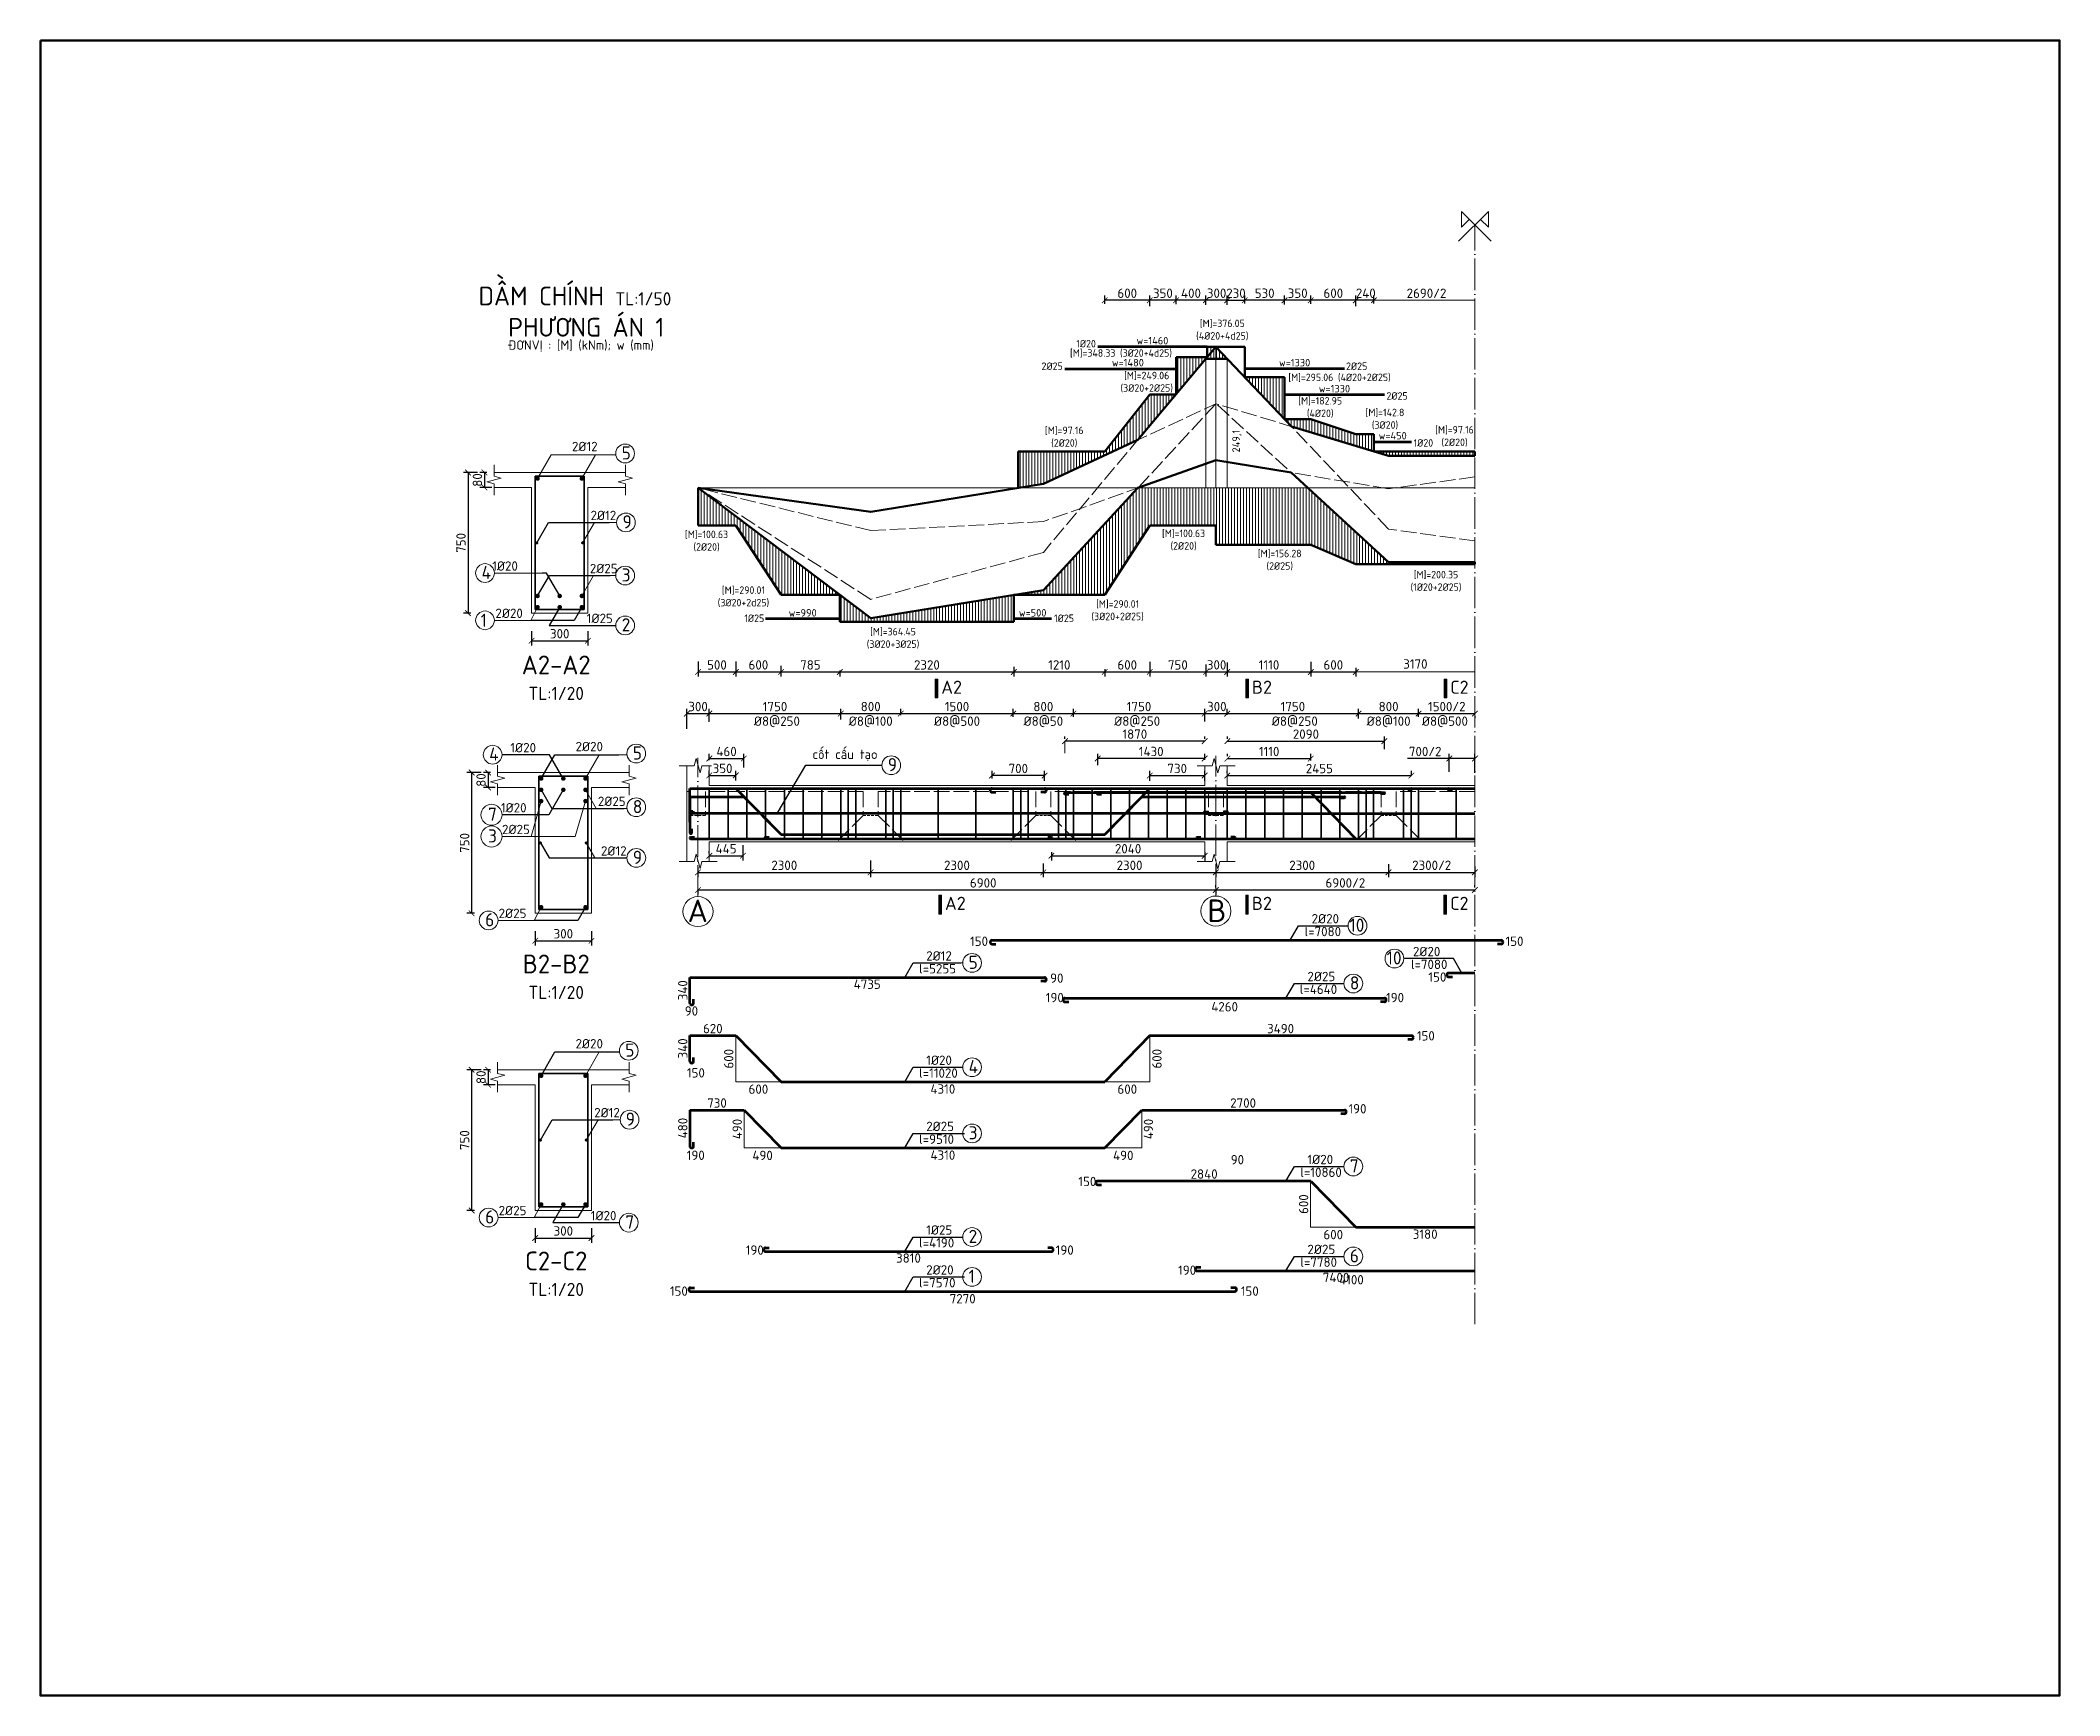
# Model space of a CAD drawing. Header units: millimetres. Extents: x 0 to 4970, y -594 to 1412.
# Drawn here: x 3356 to 3894, y 140 to 581 of the extents above; entities that cross this region are included whole.
import ezdxf

# ---------------------------------------------------------------- set-up
doc = ezdxf.new("R2010")
doc.units = ezdxf.units.MM
doc.header["$LTSCALE"] = 0.35
doc.header["$PDMODE"] = 3
for name, pattern in [('ACAD_ISO02W100', [15, 12, -3]), ('ACAD_ISO04W100', [30, 24, -3, 0, -3]), ('JIS_02_2.0', [3, 2, -1])]:
    doc.linetypes.add(name, pattern=pattern)
doc.layers.get('0').update_dxf_attribs({"lineweight": 50})
for name, color, linetype, lineweight in [('Cot Dai', 7, 'Continuous', 35), ('Cot thep', 2, 'Continuous', 70), ('Cotthepcat', 3, 'Continuous', 70), ('Duong Bao', 6, 'Continuous', 18), ('DuongBaoBieuDo', 2, 'Continuous', 50), ('Kich Thuoc', 1, 'Continuous', 20), ('Ky Hieu', 4, 'Continuous', 20), ('Net Khuat', 5, 'ACAD_ISO02W100', 20), ('NetCat', 7, 'Continuous', 20), ('Text', 40, 'Continuous', 20), ('Truc', 3, 'ACAD_ISO04W100', 20)]:
    doc.layers.add(name, color=color, linetype=linetype, lineweight=lineweight)
doc.styles.get("Standard").update_dxf_attribs({"font": 'isocpeur.ttf'})
doc.styles.add('VN', font='')
doc.styles.get('VN').set_extended_font_data('TCVN 7284')
doc.dimstyles.new('Dim20', dxfattribs={"dimtxt": 2.5, "dimasz": 1.5, "dimexe": 1.25, "dimexo": 0.625, "dimtad": 1, "dimlfac": 20, "dimtxsty": 'Standard', "dimblk": 'ARCHTICK', "dimcen": 2.5, "dimadec": 0, "dimazin": 0, "dimtfac": 1, "dimtmove": 0, "dimatfit": 3, "dimfxl": 1, "dimarcsym": 0})
doc.dimstyles.new('Dim50', dxfattribs={"dimtxt": 2.5, "dimasz": 1.5, "dimexe": 1.25, "dimexo": 0.625, "dimtad": 1, "dimlfac": 50, "dimtxsty": 'Standard', "dimblk": 'ARCHTICK', "dimcen": 2.5, "dimadec": 0, "dimazin": 0, "dimtfac": 1, "dimtmove": 0, "dimatfit": 3, "dimfxl": 1, "dimarcsym": 0})
doc.dimstyles.new('Dim50KT', dxfattribs={"dimtxt": 2.5, "dimasz": 1.5, "dimexe": 1.25, "dimexo": 0.625, "dimtad": 1, "dimlfac": 50, "dimtxsty": 'Standard', "dimblk": 'ARCHTICK', "dimcen": 2.5, "dimse1": 1, "dimse2": 1, "dimsd1": 1, "dimsd2": 1, "dimadec": 0, "dimazin": 0, "dimtfac": 1, "dimtmove": 0, "dimatfit": 3, "dimfxl": 1, "dimarcsym": 0})
doc.dimstyles.new('DimBDBDC', dxfattribs={"dimtxt": 2, "dimasz": 1.5, "dimexe": 1.25, "dimexo": 0.625, "dimtad": 1, "dimlfac": 10, "dimtxsty": 'Standard', "dimblk": 'ARCHTICK', "dimcen": 2.5, "dimse1": 1, "dimse2": 1, "dimsd1": 1, "dimsd2": 1, "dimadec": 0, "dimazin": 0, "dimtfac": 1, "dimtmove": 0, "dimatfit": 3, "dimfxl": 1, "dimarcsym": 0})
doc.dimstyles.new('ISO-25', dxfattribs={"dimtxt": 2.5, "dimasz": 2.5, "dimexe": 1.25, "dimexo": 0.625, "dimtad": 1, "dimtxsty": 'Standard', "dimcen": 2.5, "dimadec": 0, "dimazin": 0, "dimtfac": 1, "dimtmove": 0, "dimatfit": 3, "dimfxl": 1, "dimarcsym": 0})

msp = doc.modelspace()

# ---------------------------------------------------------------- texts
at = {"layer": 'Kich Thuoc', "color": 2}
for s, p in [('A', (3528.527683, 345.796289)), ('B', (3667.017809, 345.822976))]:
    msp.add_text(s, height=6, dxfattribs=at).set_placement(p)
at = {"layer": 'Kich Thuoc', "char_height": 2.5, "attachment_point": 5}
for s, insert in [('2690/2', (3725.422688, 513.395094)), ('3170', (3722.457412, 414.589709))]:
    msp.add_mtext(s, dxfattribs=dict(at, insert=insert))
at = {"layer": 'Kich Thuoc', "char_height": 2, "attachment_point": 1, "style": 'VN'}
for s, insert, width in [('1%%C20', (3632.098765, 500.949764), 8.11304175), ('2%%C25', (3622.844946, 494.950026), 8.11304175), ('2%%C25', (3703.997436, 494.950026), 8.11304175), ('2%%C25', (3714.754003, 487.028665), 8.11304175), ('1%%C20', (3721.975007, 474.506048), 8.11304175), ('1%%C25', (3543.66005, 427.78059), 7.87530558), ('1%%C25', (3626.192379, 427.78059), 7.87530558)]:
    msp.add_mtext(s, dxfattribs=dict(at, insert=insert, width=width))
at = {"layer": 'Kich Thuoc', "char_height": 2.5}
for s, insert, width, attachment_point in [('%%C8@250', (3552.322087, 399.16518), 24.5, 5), ('%%C8@100', (3577.322087, 399.16518), 24.5, 5), ('%%C8@500', (3600.322087, 399.16518), 24.5, 5), ('%%C8@50', (3623.322087, 399.16518), 24.5, 5), ('%%C8@250', (3648.322087, 399.16518), 24.5, 5), ('%%C8@250', (3690.322087, 399.16518), 24.5, 5), ('%%C8@100', (3715.322087, 399.16518), 24.5, 5), ('%%C8@500', (3730.322087, 399.16518), 24.5, 5), ('150', (3603.791547, 341.940675), 3.45107973, 1), ('150', (3746.481995, 341.940675), 3.45107973, 1), ('90', (3625.127402, 332.10464), 3.45107973, 1), ('150', (3725.924007, 332.397717), 3.45107973, 1), ('90', (3527.783458, 323.362241), 3.45107973, 1), ('190', (3623.976427, 326.930692), 3.45107973, 1), ('190', (3714.629513, 326.930692), 3.45107973, 1), ('150', (3722.846538, 316.736456), 3.45107973, 1), ('150', (3528.346163, 306.868077), 3.45107973, 1), ('190', (3704.626008, 297.29384), 3.45107973, 1), ('190', (3528.303213, 284.900028), 3.45107973, 1), ('90', (3673.245769, 283.723975), 3.45107973, 1), ('150', (3632.647926, 277.916269), 3.45107973, 1), ('190', (3544.038824, 259.627559), 3.45107973, 1), ('190', (3626.611193, 259.627559), 3.45107973, 1), ('190', (3659.230736, 254.273903), 3.45107973, 1), ('150', (3523.807183, 248.688838), 3.45107973, 1), ('150', (3675.940684, 248.688838), 3.45107973, 1)]:
    msp.add_mtext(s, dxfattribs=dict(at, insert=insert, width=width, attachment_point=attachment_point))
at = {"layer": 'Ky Hieu', "style": 'VN'}
for s, p in [('5', (3510.968532, 469.092971)), ('9', (3511.212568, 450.720078)), ('4', (3473.63779, 437.238166)), ('3', (3510.986597, 436.570078)), ('1', (3473.379979, 424.490145)), ('2', (3510.986597, 423.283078)), ('4', (3475.673575, 388.825936)), ('5', (3513.934458, 389.125936)), ('9', (3581.872649, 386.00693)), ('8', (3513.934458, 374.822241)), ('7', (3475.369862, 372.809628)), ('3', (3475.369862, 367.023543)), ('9', (3513.948066, 361.310501)), ('6', (3474.603716, 344.666456)), ('10', (3704.906177, 343.235675)), ('5', (3603.420541, 333.322529)), ('10', (3714.805789, 334.489788)), ('8', (3705.002466, 327.838922)), ('5', (3511.934458, 309.920788)), ('4', (3603.420541, 305.523689)), ('9', (3512.046586, 291.547895)), ('3', (3603.420541, 287.8926)), ('7', (3705.002466, 279.068658)), ('6', (3474.603716, 265.461309)), ('7', (3511.952523, 264.110895)), ('2', (3603.420541, 260.282002)), ('6', (3705.002466, 255.10645)), ('1', (3603.420541, 249.644823))]:
    msp.add_text(s, height=3.5, dxfattribs=at).set_placement(p)
at = {"layer": 'Ky Hieu', "char_height": 2.5}
for s, insert, attachment_point in [('2%%C12', (3497.716916, 471.301105), 7), ('2%%C12', (3502.679473, 452.928213), 7), ('1%%C20', (3483.307729, 439.446301), 9), ('2%%C25', (3502.479473, 438.778213), 7), ('2%%C20', (3484.627185, 426.841626), 9), ('1%%C25', (3508.599697, 425.491213), 9), ('1%%C20', (3488.148527, 391.03407), 9), ('2%%C20', (3498.682842, 391.33407), 7), ('1%%C20', (3485.619853, 375.017762), 9), ('2%%C25', (3504.626251, 376.730376), 7), ('2%%C25', (3486.491533, 369.231678), 9), ('2%%C12', (3505.445398, 363.518636), 7), ('2%%C25', (3485.593111, 346.874591), 9), ('l=7080', (3692.914652, 342.032291), 7), ('2%%C20', (3694.814652, 345.44381), 7), ('2%%C20', (3729.097314, 336.697922), 9), ('l=5255', (3590.214222, 332.119144), 7), ('2%%C12', (3592.114222, 335.530663), 7), ('l=7080', (3730.997314, 333.286403), 9), ('l=4640', (3691.65704, 326.635537), 7), ('2%%C25', (3693.696146, 330.047056), 7), ('2%%C20', (3498.682842, 312.128923), 7), ('l=11020', (3590.214222, 304.320305), 7), ('1%%C20', (3592.114222, 307.731824), 7), ('2%%C12', (3503.645398, 293.75603), 7), ('2%%C25', (3592.114222, 290.100734), 7), ('l=9510', (3590.214222, 286.689215), 7), ('l=10860', (3691.796146, 277.865273), 7), ('1%%C20', (3693.696146, 281.276792), 7), ('2%%C25', (3485.593111, 267.669443), 9), ('1%%C20', (3509.565623, 266.31903), 9), ('1%%C25', (3592.114222, 262.490136), 7), ('l=4190', (3590.214222, 259.078617), 7), ('2%%C25', (3693.696146, 257.314585), 7), ('2%%C20', (3592.114222, 251.852958), 7), ('l=7780', (3691.796146, 253.903066), 7), ('l=7570', (3590.214222, 248.441439), 7)]:
    msp.add_mtext(s, dxfattribs=dict(at, insert=insert, attachment_point=attachment_point))
at = {"layer": 'Ky Hieu', "insert": (3561.801337, 391.766576), "char_height": 2.5, "width": 19.66737424, "attachment_point": 1}
msp.add_mtext('c{\\fTCVN 7284|b0|i0|c0|p34;ố}t c{\\fTCVN 7284|b0|i0|c0|p34;ấ}u t{\\fTCVN 7284|b0|i0|c0|p34;ạ}o', dxfattribs=at)
at = {"layer": 'Text', "style": 'VN'}
for s, insert, char_height, width, attachment_point in [('^I     DẦM CHÍNH {\\H0.7x;TL:1/50}\\P        PHƯƠNG ÁN 1', (3489.401711, 501.81418), 5, 119.00779123, 8), ('[M]=376.05\\P(4%%C20+4d25)', (3671.00834, 503.601746), 2, 28.27522987, 5), ('ĐƠNVỊ : [M] (kNm); w (mm)', (3500.109586, 499.310187), 2.5, 43.36754411, 5), ('[M]=348.33 (3%%C20+4d25)', (3644.012998, 497.365792), 2, 32.56202008, 5), ('[M]=249.06 \\P(3%%C20+2%%C25)', (3650.868219, 489.700464), 2, 28.27522987, 5), ('[M]=295.06 (4%%C20+2%%C25)', (3702.243488, 490.87458), 2, 32.56202008, 5), ('[M]=182.95\\P(4%%C20)', (3697.098789, 482.96584), 2, 32.56202008, 5), ('[M]=142.8 \\P(3%%C20)', (3714.360867, 479.853551), 2, 28.27522987, 5), ('[M]=97.16 \\P(2%%C20)', (3628.896731, 475.068273), 2, 28.27522987, 5), ('[M]=97.16 \\P(2%%C20)', (3732.888628, 475.242522), 2, 28.27522987, 5), ('[M]=100.63 \\P(2%%C20)', (3533.582979, 447.355028), 2, 28.27522987, 5), ('[M]=100.63\\P(2%%C20)', (3660.697279, 447.632311), 2, 28.27522987, 5), ('[M]=156.28\\P(2%%C25)', (3686.317241, 442.267533), 2, 28.27522987, 5), ('[M]=200.35\\P(1%%C20+2%%C25)', (3727.953282, 436.639242), 2, 28.27522987, 5), ('[M]=290.01 \\P(3%%C20+2d25)', (3543.415395, 432.504948), 2, 28.27522987, 5), ('[M]=290.01 \\P(3%%C20+2%%C25)', (3643.115925, 428.822167), 2, 28.27522987, 5), ('[M]=364.45 \\P(3%%C20+3%%C25)', (3583.271754, 421.448786), 2, 28.27522987, 5), ('\\pt5;A2-A2\\P{\\H0.7x;TL:1/20}', (3493.520547, 410.918906), 5, 43.59497134, 5), ('\\pt5;B2-B2 \\P{\\H0.7x;TL:1/20}', (3493.520547, 331.225798), 5, 43.59497134, 5), ('\\pt5;C2-C2 \\P{\\H0.7x;TL:1/20}', (3493.520547, 252.070763), 5, 43.59497134, 5)]:
    msp.add_mtext(s, dxfattribs=dict(at, insert=insert, char_height=char_height, width=width, attachment_point=attachment_point))
at = {"layer": 'Text', "char_height": 3.5, "width": 11.43756339, "attachment_point": 1}
for s, insert in [('A2', (3596.113729, 410.141249)), ('B2', (3678.877414, 410.141249)), ('C2', (3731.72404, 410.141249)), ('A2', (3597.107122, 352.543632)), ('B2', (3678.859776, 352.543632)), ('C2', (3731.706402, 352.543632))]:
    msp.add_mtext(s, dxfattribs=dict(at, insert=insert))

# ---------------------------------------------------------------- blocks, each defined once
blk = doc.blocks.new('*D1314')
at = {"layer": 'Defpoints', "color": 0}
for p in [(3549.3, 426.6), (3569.1, 426.6), (3569.1, 426.6)]:
    blk.add_point(p, dxfattribs=at)
at = {"layer": 'Kich Thuoc', "color": 0, "insert": (3559.2, 428.22), "char_height": 2.5, "attachment_point": 5}
blk.add_mtext('{\\H0.8x;w=990}', dxfattribs=at)
blk = doc.blocks.new('_ArchTick')
at = {"color": 0, "linetype": 'ByBlock', "const_width": 0.15}
blk.add_lwpolyline([(-0.5, -0.5), (0.5, 0.5)], dxfattribs=at)
blk = doc.blocks.new('*D1315')
at = {"layer": 'Defpoints', "color": 0}
for p in [(3615.48, 426.6), (3625.48, 426.6), (3625.48, 426.6)]:
    blk.add_point(p, dxfattribs=at)
at = {"layer": 'Kich Thuoc', "color": 0, "insert": (3620.48, 428.22), "char_height": 2.5, "attachment_point": 5}
blk.add_mtext('{\\H0.8x;w=500}', dxfattribs=at)
blk = doc.blocks.new('*D1316')
at = {"layer": 'Defpoints', "color": 0}
for p in [(3676.98, 493.27), (3703.58, 493.27), (3703.58, 493.27)]:
    blk.add_point(p, dxfattribs=at)
at = {"layer": 'Kich Thuoc', "color": 0, "insert": (3690.28, 494.9), "char_height": 2.5, "attachment_point": 5}
blk.add_mtext('{\\H0.8x;w=1330}', dxfattribs=at)
blk = doc.blocks.new('*D1317')
at = {"layer": 'Defpoints', "color": 0}
for p in [(3711.41, 473.8), (3721.41, 473.8), (3721.41, 473.8)]:
    blk.add_point(p, dxfattribs=at)
at = {"layer": 'Kich Thuoc', "color": 0, "insert": (3716.41, 475.43), "char_height": 2.5, "attachment_point": 5}
blk.add_mtext('{\\H0.8x;w=450}', dxfattribs=at)
blk = doc.blocks.new('*D1318')
at = {"layer": 'Defpoints', "color": 0}
for p in [(3687.59, 486.33), (3714.19, 486.33), (3714.19, 486.33)]:
    blk.add_point(p, dxfattribs=at)
at = {"layer": 'Kich Thuoc', "color": 0, "insert": (3700.89, 487.95), "char_height": 2.5, "attachment_point": 5}
blk.add_mtext('{\\H0.8x;w=1330}', dxfattribs=at)
blk = doc.blocks.new('*D1242')
at = {"layer": 'Defpoints', "color": 0}
for p in [(3706.59, 511.52), (3706.59, 509.34), (3711.41, 510)]:
    blk.add_point(p, dxfattribs=at)
at = {"layer": 'Kich Thuoc', "color": 0, "lineweight": -2}
for p, q in [((3706.59, 509.97), (3706.59, 512.77)), ((3711.41, 511.52), (3706.59, 511.52)), ((3711.41, 510.62), (3711.41, 512.77))]:
    blk.add_line(p, q, dxfattribs=at)
at = {"layer": 'Kich Thuoc', "color": 0, "lineweight": -2, "xscale": 1.5, "yscale": 1.5, "zscale": 1.5, "rotation": 180}
blk.add_blockref('_ArchTick', (3706.59, 511.52), dxfattribs=at)
at = {"layer": 'Kich Thuoc', "color": 0, "lineweight": -2, "xscale": 1.5, "yscale": 1.5, "zscale": 1.5}
blk.add_blockref('_ArchTick', (3711.41, 511.52), dxfattribs=at)
at = {"layer": 'Kich Thuoc', "color": 0, "insert": (3709.24, 513.4), "char_height": 2.5, "attachment_point": 5}
blk.add_mtext('240', dxfattribs=at)
blk = doc.blocks.new('_None')
blk = doc.blocks.new('*D1243')
at = {"layer": 'Defpoints', "color": 0}
for p in [(3694.59, 511.52), (3694.59, 509.97), (3706.59, 509.34)]:
    blk.add_point(p, dxfattribs=at)
at = {"layer": 'Kich Thuoc', "color": 0, "lineweight": -2}
for p, q in [((3694.59, 510.59), (3694.59, 512.77)), ((3706.59, 511.52), (3694.59, 511.52)), ((3706.59, 509.97), (3706.59, 512.77))]:
    blk.add_line(p, q, dxfattribs=at)
at = {"layer": 'Kich Thuoc', "color": 0, "lineweight": -2, "xscale": 1.5, "yscale": 1.5, "zscale": 1.5, "rotation": 180}
blk.add_blockref('_ArchTick', (3694.59, 511.52), dxfattribs=at)
at = {"layer": 'Kich Thuoc', "color": 0, "lineweight": -2, "xscale": 1.5, "yscale": 1.5, "zscale": 1.5}
blk.add_blockref('_ArchTick', (3706.59, 511.52), dxfattribs=at)
at = {"layer": 'Kich Thuoc', "color": 0, "insert": (3700.59, 513.4), "char_height": 2.5, "attachment_point": 5}
blk.add_mtext('600', dxfattribs=at)
blk = doc.blocks.new('*D1244')
at = {"layer": 'Defpoints', "color": 0}
for p in [(3687.59, 511.52), (3687.59, 509.76), (3694.59, 509.97)]:
    blk.add_point(p, dxfattribs=at)
at = {"layer": 'Kich Thuoc', "color": 0, "lineweight": -2}
for p, q in [((3687.59, 510.38), (3687.59, 512.77)), ((3694.59, 511.52), (3687.59, 511.52)), ((3694.59, 510.59), (3694.59, 512.77))]:
    blk.add_line(p, q, dxfattribs=at)
at = {"layer": 'Kich Thuoc', "color": 0, "lineweight": -2, "xscale": 1.5, "yscale": 1.5, "zscale": 1.5, "rotation": 180}
blk.add_blockref('_ArchTick', (3687.59, 511.52), dxfattribs=at)
at = {"layer": 'Kich Thuoc', "color": 0, "lineweight": -2, "xscale": 1.5, "yscale": 1.5, "zscale": 1.5}
blk.add_blockref('_ArchTick', (3694.59, 511.52), dxfattribs=at)
at = {"layer": 'Kich Thuoc', "color": 0, "insert": (3691.09, 513.4), "char_height": 2.5, "attachment_point": 5}
blk.add_mtext('350', dxfattribs=at)
blk = doc.blocks.new('*D1245')
at = {"layer": 'Defpoints', "color": 0}
for p in [(3676.98, 511.52), (3676.98, 510.38), (3687.59, 509.76)]:
    blk.add_point(p, dxfattribs=at)
at = {"layer": 'Kich Thuoc', "color": 0, "lineweight": -2}
for p, q in [((3676.98, 511.01), (3676.98, 512.77)), ((3687.59, 511.52), (3676.98, 511.52)), ((3687.59, 510.38), (3687.59, 512.77))]:
    blk.add_line(p, q, dxfattribs=at)
at = {"layer": 'Kich Thuoc', "color": 0, "lineweight": -2, "xscale": 1.5, "yscale": 1.5, "zscale": 1.5, "rotation": 180}
blk.add_blockref('_ArchTick', (3676.98, 511.52), dxfattribs=at)
at = {"layer": 'Kich Thuoc', "color": 0, "lineweight": -2, "xscale": 1.5, "yscale": 1.5, "zscale": 1.5}
blk.add_blockref('_ArchTick', (3687.59, 511.52), dxfattribs=at)
at = {"layer": 'Kich Thuoc', "color": 0, "insert": (3682.29, 513.4), "char_height": 2.5, "attachment_point": 5}
blk.add_mtext('530', dxfattribs=at)
blk = doc.blocks.new('*D1246')
at = {"layer": 'Defpoints', "color": 0}
for p in [(3676.98, 511.52), (3672.32, 510.04), (3676.98, 510.04)]:
    blk.add_point(p, dxfattribs=at)
at = {"layer": 'Kich Thuoc', "color": 0, "lineweight": -2}
for p, q in [((3672.32, 510.66), (3672.32, 512.77)), ((3672.32, 511.52), (3676.98, 511.52)), ((3676.98, 510.66), (3676.98, 512.77))]:
    blk.add_line(p, q, dxfattribs=at)
at = {"layer": 'Kich Thuoc', "color": 0, "lineweight": -2, "xscale": 1.5, "yscale": 1.5, "zscale": 1.5, "rotation": 180}
blk.add_blockref('_ArchTick', (3672.32, 511.52), dxfattribs=at)
at = {"layer": 'Kich Thuoc', "color": 0, "lineweight": -2, "xscale": 1.5, "yscale": 1.5, "zscale": 1.5}
blk.add_blockref('_ArchTick', (3676.98, 511.52), dxfattribs=at)
at = {"layer": 'Kich Thuoc', "color": 0, "insert": (3674.65, 513.4), "char_height": 2.5, "attachment_point": 5}
blk.add_mtext('230', dxfattribs=at)
blk = doc.blocks.new('*D1247')
at = {"layer": 'Defpoints', "color": 0}
for p in [(3666.66, 511.52), (3666.66, 509.64), (3672.32, 509.64)]:
    blk.add_point(p, dxfattribs=at)
at = {"layer": 'Kich Thuoc', "color": 0, "lineweight": -2}
for p, q in [((3666.66, 510.27), (3666.66, 512.77)), ((3672.32, 511.52), (3666.66, 511.52)), ((3672.32, 510.27), (3672.32, 512.77))]:
    blk.add_line(p, q, dxfattribs=at)
at = {"layer": 'Kich Thuoc', "color": 0, "lineweight": -2, "xscale": 1.5, "yscale": 1.5, "zscale": 1.5, "rotation": 180}
blk.add_blockref('_ArchTick', (3666.66, 511.52), dxfattribs=at)
at = {"layer": 'Kich Thuoc', "color": 0, "lineweight": -2, "xscale": 1.5, "yscale": 1.5, "zscale": 1.5}
blk.add_blockref('_ArchTick', (3672.32, 511.52), dxfattribs=at)
at = {"layer": 'Kich Thuoc', "color": 0, "insert": (3669.49, 513.4), "char_height": 2.5, "attachment_point": 5}
blk.add_mtext('300', dxfattribs=at)
blk = doc.blocks.new('*D1248')
at = {"layer": 'Defpoints', "color": 0}
for p in [(3658.68, 511.52), (3658.68, 509.84), (3666.66, 509.64)]:
    blk.add_point(p, dxfattribs=at)
at = {"layer": 'Kich Thuoc', "color": 0, "lineweight": -2}
for p, q in [((3658.68, 510.47), (3658.68, 512.77)), ((3666.66, 511.52), (3658.68, 511.52)), ((3666.66, 510.27), (3666.66, 512.77))]:
    blk.add_line(p, q, dxfattribs=at)
at = {"layer": 'Kich Thuoc', "color": 0, "lineweight": -2, "xscale": 1.5, "yscale": 1.5, "zscale": 1.5, "rotation": 180}
blk.add_blockref('_ArchTick', (3658.68, 511.52), dxfattribs=at)
at = {"layer": 'Kich Thuoc', "color": 0, "lineweight": -2, "xscale": 1.5, "yscale": 1.5, "zscale": 1.5}
blk.add_blockref('_ArchTick', (3666.66, 511.52), dxfattribs=at)
at = {"layer": 'Kich Thuoc', "color": 0, "insert": (3662.67, 513.4), "char_height": 2.5, "attachment_point": 5}
blk.add_mtext('400', dxfattribs=at)
blk = doc.blocks.new('*D1249')
at = {"layer": 'Defpoints', "color": 0}
for p in [(3651.68, 511.52), (3651.68, 509.29), (3658.68, 509.84)]:
    blk.add_point(p, dxfattribs=at)
at = {"layer": 'Kich Thuoc', "color": 0, "lineweight": -2}
for p, q in [((3651.68, 509.91), (3651.68, 512.77)), ((3658.68, 511.52), (3651.68, 511.52)), ((3658.68, 510.47), (3658.68, 512.77))]:
    blk.add_line(p, q, dxfattribs=at)
at = {"layer": 'Kich Thuoc', "color": 0, "lineweight": -2, "xscale": 1.5, "yscale": 1.5, "zscale": 1.5, "rotation": 180}
blk.add_blockref('_ArchTick', (3651.68, 511.52), dxfattribs=at)
at = {"layer": 'Kich Thuoc', "color": 0, "lineweight": -2, "xscale": 1.5, "yscale": 1.5, "zscale": 1.5}
blk.add_blockref('_ArchTick', (3658.68, 511.52), dxfattribs=at)
at = {"layer": 'Kich Thuoc', "color": 0, "insert": (3655.18, 513.4), "char_height": 2.5, "attachment_point": 5}
blk.add_mtext('350', dxfattribs=at)
blk = doc.blocks.new('*D1250')
at = {"layer": 'Defpoints', "color": 0}
for p in [(3639.67, 511.52), (3639.67, 509.91), (3651.68, 509.29)]:
    blk.add_point(p, dxfattribs=at)
at = {"layer": 'Kich Thuoc', "color": 0, "lineweight": -2}
for p, q in [((3639.67, 510.54), (3639.67, 512.77)), ((3651.68, 511.52), (3639.67, 511.52)), ((3651.68, 509.91), (3651.68, 512.77))]:
    blk.add_line(p, q, dxfattribs=at)
at = {"layer": 'Kich Thuoc', "color": 0, "lineweight": -2, "xscale": 1.5, "yscale": 1.5, "zscale": 1.5, "rotation": 180}
blk.add_blockref('_ArchTick', (3639.67, 511.52), dxfattribs=at)
at = {"layer": 'Kich Thuoc', "color": 0, "lineweight": -2, "xscale": 1.5, "yscale": 1.5, "zscale": 1.5}
blk.add_blockref('_ArchTick', (3651.68, 511.52), dxfattribs=at)
at = {"layer": 'Kich Thuoc', "color": 0, "insert": (3645.68, 513.4), "char_height": 2.5, "attachment_point": 5}
blk.add_mtext('600', dxfattribs=at)
blk = doc.blocks.new('*D1251')
at = {"layer": 'Defpoints', "color": 0}
for p in [(3531.32, 415.86), (3541.38, 415.86), (3541.38, 412.46)]:
    blk.add_point(p, dxfattribs=at)
at = {"layer": 'Kich Thuoc', "color": 0, "lineweight": -2}
for p, q in [((3531.32, 415.24), (3531.32, 411.21)), ((3541.38, 415.24), (3541.38, 411.21)), ((3531.32, 412.46), (3541.38, 412.46))]:
    blk.add_line(p, q, dxfattribs=at)
at = {"layer": 'Kich Thuoc', "color": 0, "lineweight": -2, "xscale": 1.5, "yscale": 1.5, "zscale": 1.5, "rotation": 180}
blk.add_blockref('_ArchTick', (3531.32, 412.46), dxfattribs=at)
at = {"layer": 'Kich Thuoc', "color": 0, "lineweight": -2, "xscale": 1.5, "yscale": 1.5, "zscale": 1.5}
blk.add_blockref('_ArchTick', (3541.38, 412.46), dxfattribs=at)
at = {"layer": 'Kich Thuoc', "color": 0, "insert": (3536.35, 414.34), "char_height": 2.5, "attachment_point": 5}
blk.add_mtext('500', dxfattribs=at)
blk = doc.blocks.new('*D1252')
at = {"layer": 'Defpoints', "color": 0}
for p in [(3541.38, 415.86), (3553.42, 414.75), (3553.42, 412.46)]:
    blk.add_point(p, dxfattribs=at)
at = {"layer": 'Kich Thuoc', "color": 0, "lineweight": -2}
for p, q in [((3541.38, 415.24), (3541.38, 411.21)), ((3541.38, 412.46), (3553.42, 412.46)), ((3553.42, 414.13), (3553.42, 411.21))]:
    blk.add_line(p, q, dxfattribs=at)
at = {"layer": 'Kich Thuoc', "color": 0, "lineweight": -2, "xscale": 1.5, "yscale": 1.5, "zscale": 1.5, "rotation": 180}
blk.add_blockref('_ArchTick', (3541.38, 412.46), dxfattribs=at)
at = {"layer": 'Kich Thuoc', "color": 0, "lineweight": -2, "xscale": 1.5, "yscale": 1.5, "zscale": 1.5}
blk.add_blockref('_ArchTick', (3553.42, 412.46), dxfattribs=at)
at = {"layer": 'Kich Thuoc', "color": 0, "insert": (3547.4, 414.34), "char_height": 2.5, "attachment_point": 5}
blk.add_mtext('600', dxfattribs=at)
blk = doc.blocks.new('*D1253')
at = {"layer": 'Defpoints', "color": 0}
for p in [(3615.48, 414.44), (3639.67, 413.82), (3639.67, 412.46)]:
    blk.add_point(p, dxfattribs=at)
at = {"layer": 'Kich Thuoc', "color": 0, "lineweight": -2}
for p, q in [((3615.48, 413.82), (3615.48, 411.21)), ((3615.48, 412.46), (3639.67, 412.46)), ((3639.67, 413.19), (3639.67, 411.21))]:
    blk.add_line(p, q, dxfattribs=at)
at = {"layer": 'Kich Thuoc', "color": 0, "lineweight": -2, "xscale": 1.5, "yscale": 1.5, "zscale": 1.5, "rotation": 180}
blk.add_blockref('_ArchTick', (3615.48, 412.46), dxfattribs=at)
at = {"layer": 'Kich Thuoc', "color": 0, "lineweight": -2, "xscale": 1.5, "yscale": 1.5, "zscale": 1.5}
blk.add_blockref('_ArchTick', (3639.67, 412.46), dxfattribs=at)
at = {"layer": 'Kich Thuoc', "color": 0, "insert": (3627.58, 414.34), "char_height": 2.5, "attachment_point": 5}
blk.add_mtext('1210', dxfattribs=at)
blk = doc.blocks.new('*D1254')
at = {"layer": 'Defpoints', "color": 0}
for p in [(3651.68, 415.74), (3639.67, 413.82), (3651.68, 412.46)]:
    blk.add_point(p, dxfattribs=at)
at = {"layer": 'Kich Thuoc', "color": 0, "lineweight": -2}
for p, q in [((3651.68, 415.12), (3651.68, 411.21)), ((3639.67, 413.19), (3639.67, 411.21)), ((3639.67, 412.46), (3651.68, 412.46))]:
    blk.add_line(p, q, dxfattribs=at)
at = {"layer": 'Kich Thuoc', "color": 0, "lineweight": -2, "xscale": 1.5, "yscale": 1.5, "zscale": 1.5, "rotation": 180}
blk.add_blockref('_ArchTick', (3639.67, 412.46), dxfattribs=at)
at = {"layer": 'Kich Thuoc', "color": 0, "lineweight": -2, "xscale": 1.5, "yscale": 1.5, "zscale": 1.5}
blk.add_blockref('_ArchTick', (3651.68, 412.46), dxfattribs=at)
at = {"layer": 'Kich Thuoc', "color": 0, "insert": (3645.68, 414.34), "char_height": 2.5, "attachment_point": 5}
blk.add_mtext('600', dxfattribs=at)
blk = doc.blocks.new('*D1255')
at = {"layer": 'Defpoints', "color": 0}
for p in [(3651.68, 415.74), (3666.66, 415.1), (3666.66, 412.46)]:
    blk.add_point(p, dxfattribs=at)
at = {"layer": 'Kich Thuoc', "color": 0, "lineweight": -2}
for p, q in [((3651.68, 415.12), (3651.68, 411.21)), ((3666.66, 414.48), (3666.66, 411.21)), ((3651.68, 412.46), (3666.66, 412.46))]:
    blk.add_line(p, q, dxfattribs=at)
at = {"layer": 'Kich Thuoc', "color": 0, "lineweight": -2, "xscale": 1.5, "yscale": 1.5, "zscale": 1.5, "rotation": 180}
blk.add_blockref('_ArchTick', (3651.68, 412.46), dxfattribs=at)
at = {"layer": 'Kich Thuoc', "color": 0, "lineweight": -2, "xscale": 1.5, "yscale": 1.5, "zscale": 1.5}
blk.add_blockref('_ArchTick', (3666.66, 412.46), dxfattribs=at)
at = {"layer": 'Kich Thuoc', "color": 0, "insert": (3659.17, 414.34), "char_height": 2.5, "attachment_point": 5}
blk.add_mtext('750', dxfattribs=at)
blk = doc.blocks.new('*D1256')
at = {"layer": 'Defpoints', "color": 0}
for p in [(3666.66, 415.1), (3672.32, 415.65), (3672.32, 412.46)]:
    blk.add_point(p, dxfattribs=at)
at = {"layer": 'Kich Thuoc', "color": 0, "lineweight": -2}
for p, q in [((3666.66, 414.48), (3666.66, 411.21)), ((3672.32, 415.02), (3672.32, 411.21)), ((3666.66, 412.46), (3672.32, 412.46))]:
    blk.add_line(p, q, dxfattribs=at)
at = {"layer": 'Kich Thuoc', "color": 0, "lineweight": -2, "xscale": 1.5, "yscale": 1.5, "zscale": 1.5, "rotation": 180}
blk.add_blockref('_ArchTick', (3666.66, 412.46), dxfattribs=at)
at = {"layer": 'Kich Thuoc', "color": 0, "lineweight": -2, "xscale": 1.5, "yscale": 1.5, "zscale": 1.5}
blk.add_blockref('_ArchTick', (3672.32, 412.46), dxfattribs=at)
at = {"layer": 'Kich Thuoc', "color": 0, "insert": (3669.49, 414.34), "char_height": 2.5, "attachment_point": 5}
blk.add_mtext('300', dxfattribs=at)
blk = doc.blocks.new('*D1257')
at = {"layer": 'Defpoints', "color": 0}
for p in [(3672.32, 415.65), (3694.59, 415.79), (3694.59, 412.46)]:
    blk.add_point(p, dxfattribs=at)
at = {"layer": 'Kich Thuoc', "color": 0, "lineweight": -2}
for p, q in [((3672.32, 415.02), (3672.32, 411.21)), ((3694.59, 415.17), (3694.59, 411.21)), ((3672.32, 412.46), (3694.59, 412.46))]:
    blk.add_line(p, q, dxfattribs=at)
at = {"layer": 'Kich Thuoc', "color": 0, "lineweight": -2, "xscale": 1.5, "yscale": 1.5, "zscale": 1.5, "rotation": 180}
blk.add_blockref('_ArchTick', (3672.32, 412.46), dxfattribs=at)
at = {"layer": 'Kich Thuoc', "color": 0, "lineweight": -2, "xscale": 1.5, "yscale": 1.5, "zscale": 1.5}
blk.add_blockref('_ArchTick', (3694.59, 412.46), dxfattribs=at)
at = {"layer": 'Kich Thuoc', "color": 0, "insert": (3683.46, 414.34), "char_height": 2.5, "attachment_point": 5}
blk.add_mtext('1110', dxfattribs=at)
blk = doc.blocks.new('*D1258')
at = {"layer": 'Defpoints', "color": 0}
for p in [(3694.59, 415.79), (3706.59, 414.21), (3706.59, 412.46)]:
    blk.add_point(p, dxfattribs=at)
at = {"layer": 'Kich Thuoc', "color": 0, "lineweight": -2}
for p, q in [((3694.59, 415.17), (3694.59, 411.21)), ((3694.59, 412.46), (3706.59, 412.46)), ((3706.59, 413.58), (3706.59, 411.21))]:
    blk.add_line(p, q, dxfattribs=at)
at = {"layer": 'Kich Thuoc', "color": 0, "lineweight": -2, "xscale": 1.5, "yscale": 1.5, "zscale": 1.5, "rotation": 180}
blk.add_blockref('_ArchTick', (3694.59, 412.46), dxfattribs=at)
at = {"layer": 'Kich Thuoc', "color": 0, "lineweight": -2, "xscale": 1.5, "yscale": 1.5, "zscale": 1.5}
blk.add_blockref('_ArchTick', (3706.59, 412.46), dxfattribs=at)
at = {"layer": 'Kich Thuoc', "color": 0, "insert": (3700.59, 414.34), "char_height": 2.5, "attachment_point": 5}
blk.add_mtext('600', dxfattribs=at)
blk = doc.blocks.new('*D1259')
at = {"layer": 'Defpoints', "color": 0}
for p in [(3534.32, 401.36), (3534.32, 398.57), (3528.32, 396.69)]:
    blk.add_point(p, dxfattribs=at)
at = {"layer": 'Kich Thuoc', "color": 0, "lineweight": -2}
for p, q in [((3528.32, 397.31), (3528.32, 402.61)), ((3528.32, 401.36), (3534.32, 401.36)), ((3534.32, 399.2), (3534.32, 402.61))]:
    blk.add_line(p, q, dxfattribs=at)
at = {"layer": 'Kich Thuoc', "color": 0, "lineweight": -2, "xscale": 1.5, "yscale": 1.5, "zscale": 1.5, "rotation": 180}
blk.add_blockref('_ArchTick', (3528.32, 401.36), dxfattribs=at)
at = {"layer": 'Kich Thuoc', "color": 0, "lineweight": -2, "xscale": 1.5, "yscale": 1.5, "zscale": 1.5}
blk.add_blockref('_ArchTick', (3534.32, 401.36), dxfattribs=at)
at = {"layer": 'Kich Thuoc', "color": 0, "insert": (3531.32, 403.24), "char_height": 2.5, "attachment_point": 5}
blk.add_mtext('300', dxfattribs=at)
blk = doc.blocks.new('*D1260')
at = {"layer": 'Defpoints', "color": 0}
for p in [(3534.32, 383.79), (3541.38, 384.89), (3541.38, 382.93)]:
    blk.add_point(p, dxfattribs=at)
at = {"layer": 'Kich Thuoc', "color": 0, "lineweight": -2}
for p, q in [((3534.32, 384.42), (3534.32, 386.14)), ((3534.32, 384.89), (3541.38, 384.89)), ((3541.38, 383.55), (3541.38, 386.14))]:
    blk.add_line(p, q, dxfattribs=at)
at = {"layer": 'Kich Thuoc', "color": 0, "lineweight": -2, "xscale": 1.5, "yscale": 1.5, "zscale": 1.5, "rotation": 180}
blk.add_blockref('_ArchTick', (3534.32, 384.89), dxfattribs=at)
at = {"layer": 'Kich Thuoc', "color": 0, "lineweight": -2, "xscale": 1.5, "yscale": 1.5, "zscale": 1.5}
blk.add_blockref('_ArchTick', (3541.38, 384.89), dxfattribs=at)
at = {"layer": 'Kich Thuoc', "color": 0, "insert": (3537.85, 386.76), "char_height": 2.5, "attachment_point": 5}
blk.add_mtext('350', dxfattribs=at)
blk = doc.blocks.new('*D1261')
at = {"layer": 'Defpoints', "color": 0}
for p in [(3569.32, 399.2), (3585.32, 401.36), (3585.32, 400.34)]:
    blk.add_point(p, dxfattribs=at)
at = {"layer": 'Kich Thuoc', "color": 0, "lineweight": -2}
for p, q in [((3569.32, 399.82), (3569.32, 402.61)), ((3569.32, 401.36), (3585.32, 401.36)), ((3585.32, 400.97), (3585.32, 402.61))]:
    blk.add_line(p, q, dxfattribs=at)
at = {"layer": 'Kich Thuoc', "color": 0, "lineweight": -2, "xscale": 1.5, "yscale": 1.5, "zscale": 1.5, "rotation": 180}
blk.add_blockref('_ArchTick', (3569.32, 401.36), dxfattribs=at)
at = {"layer": 'Kich Thuoc', "color": 0, "lineweight": -2, "xscale": 1.5, "yscale": 1.5, "zscale": 1.5}
blk.add_blockref('_ArchTick', (3585.32, 401.36), dxfattribs=at)
at = {"layer": 'Kich Thuoc', "color": 0, "insert": (3577.32, 403.24), "char_height": 2.5, "attachment_point": 5}
blk.add_mtext('800', dxfattribs=at)
blk = doc.blocks.new('*D1262')
at = {"layer": 'Defpoints', "color": 0}
for p in [(3615.32, 399.86), (3631.32, 401.36), (3631.32, 399.88)]:
    blk.add_point(p, dxfattribs=at)
at = {"layer": 'Kich Thuoc', "color": 0, "lineweight": -2}
for p, q in [((3615.32, 400.49), (3615.32, 402.61)), ((3615.32, 401.36), (3631.32, 401.36)), ((3631.32, 400.5), (3631.32, 402.61))]:
    blk.add_line(p, q, dxfattribs=at)
at = {"layer": 'Kich Thuoc', "color": 0, "lineweight": -2, "xscale": 1.5, "yscale": 1.5, "zscale": 1.5, "rotation": 180}
blk.add_blockref('_ArchTick', (3615.32, 401.36), dxfattribs=at)
at = {"layer": 'Kich Thuoc', "color": 0, "lineweight": -2, "xscale": 1.5, "yscale": 1.5, "zscale": 1.5}
blk.add_blockref('_ArchTick', (3631.32, 401.36), dxfattribs=at)
at = {"layer": 'Kich Thuoc', "color": 0, "insert": (3623.32, 403.24), "char_height": 2.5, "attachment_point": 5}
blk.add_mtext('800', dxfattribs=at)
blk = doc.blocks.new('*D1263')
at = {"layer": 'Defpoints', "color": 0}
for p in [(3631.32, 400.5), (3666.32, 401.36), (3666.32, 398.61)]:
    blk.add_point(p, dxfattribs=at)
at = {"layer": 'Kich Thuoc', "color": 0, "lineweight": -2}
for p, q in [((3631.32, 401.13), (3631.32, 402.61)), ((3631.32, 401.36), (3666.32, 401.36)), ((3666.32, 399.23), (3666.32, 402.61))]:
    blk.add_line(p, q, dxfattribs=at)
at = {"layer": 'Kich Thuoc', "color": 0, "lineweight": -2, "xscale": 1.5, "yscale": 1.5, "zscale": 1.5, "rotation": 180}
blk.add_blockref('_ArchTick', (3631.32, 401.36), dxfattribs=at)
at = {"layer": 'Kich Thuoc', "color": 0, "lineweight": -2, "xscale": 1.5, "yscale": 1.5, "zscale": 1.5}
blk.add_blockref('_ArchTick', (3666.32, 401.36), dxfattribs=at)
at = {"layer": 'Kich Thuoc', "color": 0, "insert": (3648.82, 403.24), "char_height": 2.5, "attachment_point": 5}
blk.add_mtext('1750', dxfattribs=at)
blk = doc.blocks.new('*D1264')
at = {"layer": 'Defpoints', "color": 0}
for p in [(3666.32, 399.44), (3672.32, 401.36), (3672.32, 400.43)]:
    blk.add_point(p, dxfattribs=at)
at = {"layer": 'Kich Thuoc', "color": 0, "lineweight": -2}
for p, q in [((3666.32, 400.07), (3666.32, 402.61)), ((3666.32, 401.36), (3672.32, 401.36)), ((3672.32, 401.05), (3672.32, 402.61))]:
    blk.add_line(p, q, dxfattribs=at)
at = {"layer": 'Kich Thuoc', "color": 0, "lineweight": -2, "xscale": 1.5, "yscale": 1.5, "zscale": 1.5, "rotation": 180}
blk.add_blockref('_ArchTick', (3666.32, 401.36), dxfattribs=at)
at = {"layer": 'Kich Thuoc', "color": 0, "lineweight": -2, "xscale": 1.5, "yscale": 1.5, "zscale": 1.5}
blk.add_blockref('_ArchTick', (3672.32, 401.36), dxfattribs=at)
at = {"layer": 'Kich Thuoc', "color": 0, "insert": (3669.55, 403.24), "char_height": 2.5, "attachment_point": 5}
blk.add_mtext('300', dxfattribs=at)
blk = doc.blocks.new('*D1265')
at = {"layer": 'Defpoints', "color": 0}
for p in [(3707.32, 399.48), (3723.32, 401.36), (3723.32, 399.88)]:
    blk.add_point(p, dxfattribs=at)
at = {"layer": 'Kich Thuoc', "color": 0, "lineweight": -2}
for p, q in [((3707.32, 400.1), (3707.32, 402.61)), ((3707.32, 401.36), (3723.32, 401.36)), ((3723.32, 400.51), (3723.32, 402.61))]:
    blk.add_line(p, q, dxfattribs=at)
at = {"layer": 'Kich Thuoc', "color": 0, "lineweight": -2, "xscale": 1.5, "yscale": 1.5, "zscale": 1.5, "rotation": 180}
blk.add_blockref('_ArchTick', (3707.32, 401.36), dxfattribs=at)
at = {"layer": 'Kich Thuoc', "color": 0, "lineweight": -2, "xscale": 1.5, "yscale": 1.5, "zscale": 1.5}
blk.add_blockref('_ArchTick', (3723.32, 401.36), dxfattribs=at)
at = {"layer": 'Kich Thuoc', "color": 0, "insert": (3715.32, 403.24), "char_height": 2.5, "attachment_point": 5}
blk.add_mtext('800', dxfattribs=at)
blk = doc.blocks.new('*D1266')
at = {"layer": 'Defpoints', "color": 0}
for p in [(3534.32, 388.37), (3543.53, 389.39), (3543.53, 386.39)]:
    blk.add_point(p, dxfattribs=at)
at = {"layer": 'Kich Thuoc', "color": 0, "lineweight": -2}
for p, q in [((3534.32, 388.99), (3534.32, 390.64)), ((3534.32, 389.39), (3543.53, 389.39)), ((3543.53, 387.02), (3543.53, 390.64))]:
    blk.add_line(p, q, dxfattribs=at)
at = {"layer": 'Kich Thuoc', "color": 0, "lineweight": -2, "xscale": 1.5, "yscale": 1.5, "zscale": 1.5, "rotation": 180}
blk.add_blockref('_ArchTick', (3534.32, 389.39), dxfattribs=at)
at = {"layer": 'Kich Thuoc', "color": 0, "lineweight": -2, "xscale": 1.5, "yscale": 1.5, "zscale": 1.5}
blk.add_blockref('_ArchTick', (3543.53, 389.39), dxfattribs=at)
at = {"layer": 'Kich Thuoc', "color": 0, "insert": (3538.92, 391.26), "char_height": 2.5, "attachment_point": 5}
blk.add_mtext('460', dxfattribs=at)
blk = doc.blocks.new('*D1267')
at = {"layer": 'Defpoints', "color": 0}
for p in [(3651.68, 382.78), (3666.32, 384.85), (3666.32, 382.78)]:
    blk.add_point(p, dxfattribs=at)
at = {"layer": 'Kich Thuoc', "color": 0, "lineweight": -2}
for p, q in [((3651.68, 383.41), (3651.68, 386.1)), ((3651.68, 384.85), (3666.32, 384.85)), ((3666.32, 383.41), (3666.32, 386.1))]:
    blk.add_line(p, q, dxfattribs=at)
at = {"layer": 'Kich Thuoc', "color": 0, "lineweight": -2, "xscale": 1.5, "yscale": 1.5, "zscale": 1.5, "rotation": 180}
blk.add_blockref('_ArchTick', (3651.68, 384.85), dxfattribs=at)
at = {"layer": 'Kich Thuoc', "color": 0, "lineweight": -2, "xscale": 1.5, "yscale": 1.5, "zscale": 1.5}
blk.add_blockref('_ArchTick', (3666.32, 384.85), dxfattribs=at)
at = {"layer": 'Kich Thuoc', "color": 0, "insert": (3659, 386.73), "char_height": 2.5, "attachment_point": 5}
blk.add_mtext('730', dxfattribs=at)
blk = doc.blocks.new('*D1268')
at = {"layer": 'Defpoints', "color": 0}
for p in [(3637.8, 389.39), (3666.32, 388.45), (3637.8, 387.02)]:
    blk.add_point(p, dxfattribs=at)
at = {"layer": 'Kich Thuoc', "color": 0, "lineweight": -2}
for p, q in [((3637.8, 387.65), (3637.8, 390.64)), ((3666.32, 389.39), (3637.8, 389.39)), ((3666.32, 389.08), (3666.32, 390.64))]:
    blk.add_line(p, q, dxfattribs=at)
at = {"layer": 'Kich Thuoc', "color": 0, "lineweight": -2, "xscale": 1.5, "yscale": 1.5, "zscale": 1.5, "rotation": 180}
blk.add_blockref('_ArchTick', (3637.8, 389.39), dxfattribs=at)
at = {"layer": 'Kich Thuoc', "color": 0, "lineweight": -2, "xscale": 1.5, "yscale": 1.5, "zscale": 1.5}
blk.add_blockref('_ArchTick', (3666.32, 389.39), dxfattribs=at)
at = {"layer": 'Kich Thuoc', "color": 0, "insert": (3652.06, 391.26), "char_height": 2.5, "attachment_point": 5}
blk.add_mtext('1430', dxfattribs=at)
blk = doc.blocks.new('*D1269')
at = {"layer": 'Defpoints', "color": 0}
for p in [(3629.08, 394.02), (3629.08, 394.02), (3666.32, 394.02)]:
    blk.add_point(p, dxfattribs=at)
at = {"layer": 'Kich Thuoc', "color": 0, "lineweight": -2}
for p, q in [((3629.08, 394.64), (3629.08, 395.27)), ((3666.32, 394.02), (3629.08, 394.02)), ((3666.32, 394.64), (3666.32, 395.27))]:
    blk.add_line(p, q, dxfattribs=at)
at = {"layer": 'Kich Thuoc', "color": 0, "lineweight": -2, "xscale": 1.5, "yscale": 1.5, "zscale": 1.5, "rotation": 180}
blk.add_blockref('_ArchTick', (3629.08, 394.02), dxfattribs=at)
at = {"layer": 'Kich Thuoc', "color": 0, "lineweight": -2, "xscale": 1.5, "yscale": 1.5, "zscale": 1.5}
blk.add_blockref('_ArchTick', (3666.32, 394.02), dxfattribs=at)
at = {"layer": 'Kich Thuoc', "color": 0, "insert": (3647.7, 395.89), "char_height": 2.5, "attachment_point": 5}
blk.add_mtext('1870', dxfattribs=at)
blk = doc.blocks.new('*D1270')
at = {"layer": 'Defpoints', "color": 0}
for p in [(3672.32, 384.85), (3721.41, 384.85), (3721.41, 384.22)]:
    blk.add_point(p, dxfattribs=at)
at = {"layer": 'Kich Thuoc', "color": 0, "lineweight": -2}
for p, q in [((3672.32, 385.47), (3672.32, 386.1)), ((3672.32, 384.85), (3721.41, 384.85)), ((3721.41, 384.84), (3721.41, 386.1))]:
    blk.add_line(p, q, dxfattribs=at)
at = {"layer": 'Kich Thuoc', "color": 0, "lineweight": -2, "xscale": 1.5, "yscale": 1.5, "zscale": 1.5, "rotation": 180}
blk.add_blockref('_ArchTick', (3672.32, 384.85), dxfattribs=at)
at = {"layer": 'Kich Thuoc', "color": 0, "lineweight": -2, "xscale": 1.5, "yscale": 1.5, "zscale": 1.5}
blk.add_blockref('_ArchTick', (3721.41, 384.85), dxfattribs=at)
at = {"layer": 'Kich Thuoc', "color": 0, "insert": (3696.87, 386.72), "char_height": 2.5, "attachment_point": 5}
blk.add_mtext('2455', dxfattribs=at)
blk = doc.blocks.new('*D1271')
at = {"layer": 'Defpoints', "color": 0}
for p in [(3672.38, 389.39), (3694.59, 389.39), (3694.59, 388.2)]:
    blk.add_point(p, dxfattribs=at)
at = {"layer": 'Kich Thuoc', "color": 0, "lineweight": -2}
for p, q in [((3672.38, 390.01), (3672.38, 390.64)), ((3672.38, 389.39), (3694.59, 389.39)), ((3694.59, 388.82), (3694.59, 390.64))]:
    blk.add_line(p, q, dxfattribs=at)
at = {"layer": 'Kich Thuoc', "color": 0, "lineweight": -2, "xscale": 1.5, "yscale": 1.5, "zscale": 1.5, "rotation": 180}
blk.add_blockref('_ArchTick', (3672.38, 389.39), dxfattribs=at)
at = {"layer": 'Kich Thuoc', "color": 0, "lineweight": -2, "xscale": 1.5, "yscale": 1.5, "zscale": 1.5}
blk.add_blockref('_ArchTick', (3694.59, 389.39), dxfattribs=at)
at = {"layer": 'Kich Thuoc', "color": 0, "insert": (3683.49, 391.26), "char_height": 2.5, "attachment_point": 5}
blk.add_mtext('1110', dxfattribs=at)
blk = doc.blocks.new('*D1272')
at = {"layer": 'Defpoints', "color": 0}
for p in [(3672.38, 394.02), (3714.19, 394.02), (3714.19, 391.22)]:
    blk.add_point(p, dxfattribs=at)
at = {"layer": 'Kich Thuoc', "color": 0, "lineweight": -2}
for p, q in [((3672.38, 394.64), (3672.38, 395.27)), ((3672.38, 394.02), (3714.19, 394.02)), ((3714.19, 391.85), (3714.19, 395.27))]:
    blk.add_line(p, q, dxfattribs=at)
at = {"layer": 'Kich Thuoc', "color": 0, "lineweight": -2, "xscale": 1.5, "yscale": 1.5, "zscale": 1.5, "rotation": 180}
blk.add_blockref('_ArchTick', (3672.38, 394.02), dxfattribs=at)
at = {"layer": 'Kich Thuoc', "color": 0, "lineweight": -2, "xscale": 1.5, "yscale": 1.5, "zscale": 1.5}
blk.add_blockref('_ArchTick', (3714.19, 394.02), dxfattribs=at)
at = {"layer": 'Kich Thuoc', "color": 0, "insert": (3693.29, 395.89), "char_height": 2.5, "attachment_point": 5}
blk.add_mtext('2090', dxfattribs=at)
blk = doc.blocks.new('*D1273')
at = {"layer": 'Defpoints', "color": 0}
for p in [(3543.28, 366.9), (3534.32, 363.47), (3543.28, 363.47)]:
    blk.add_point(p, dxfattribs=at)
at = {"layer": 'Kich Thuoc', "color": 0, "lineweight": -2}
for p, q in [((3543.28, 366.28), (3543.28, 362.22)), ((3534.32, 364.1), (3534.32, 364.72)), ((3534.32, 363.47), (3543.28, 363.47))]:
    blk.add_line(p, q, dxfattribs=at)
at = {"layer": 'Kich Thuoc', "color": 0, "lineweight": -2, "xscale": 1.5, "yscale": 1.5, "zscale": 1.5, "rotation": 180}
blk.add_blockref('_ArchTick', (3534.32, 363.47), dxfattribs=at)
at = {"layer": 'Kich Thuoc', "color": 0, "lineweight": -2, "xscale": 1.5, "yscale": 1.5, "zscale": 1.5}
blk.add_blockref('_ArchTick', (3543.28, 363.47), dxfattribs=at)
at = {"layer": 'Kich Thuoc', "color": 0, "insert": (3538.8, 365.35), "char_height": 2.5, "attachment_point": 5}
blk.add_mtext('445', dxfattribs=at)
blk = doc.blocks.new('*D1274')
at = {"layer": 'Defpoints', "color": 0}
for p in [(3625.48, 365.09), (3666.32, 365.09), (3666.32, 363.47)]:
    blk.add_point(p, dxfattribs=at)
at = {"layer": 'Kich Thuoc', "color": 0, "lineweight": -2}
for p, q in [((3625.48, 364.47), (3625.48, 362.22)), ((3625.48, 363.47), (3666.32, 363.47)), ((3666.32, 364.47), (3666.32, 362.22))]:
    blk.add_line(p, q, dxfattribs=at)
at = {"layer": 'Kich Thuoc', "color": 0, "lineweight": -2, "xscale": 1.5, "yscale": 1.5, "zscale": 1.5, "rotation": 180}
blk.add_blockref('_ArchTick', (3625.48, 363.47), dxfattribs=at)
at = {"layer": 'Kich Thuoc', "color": 0, "lineweight": -2, "xscale": 1.5, "yscale": 1.5, "zscale": 1.5}
blk.add_blockref('_ArchTick', (3666.32, 363.47), dxfattribs=at)
at = {"layer": 'Kich Thuoc', "color": 0, "insert": (3645.9, 365.35), "char_height": 2.5, "attachment_point": 5}
blk.add_mtext('2040', dxfattribs=at)
blk = doc.blocks.new('*D1275')
at = {"layer": 'Defpoints', "color": 0}
for p in [(3529.96, 331.03), (3529.12, 324.23), (3529.12, 324.23)]:
    blk.add_point(p, dxfattribs=at)
at = {"layer": 'Kich Thuoc', "color": 0, "insert": (3527.25, 327.63), "char_height": 2.5, "attachment_point": 5, "rotation": 90}
blk.add_mtext('340', dxfattribs=at)
blk = doc.blocks.new('*D1319')
at = {"layer": 'Defpoints', "color": 0}
for p in [(3529.12, 315.53), (3541.38, 315.53), (3541.38, 315.53)]:
    blk.add_point(p, dxfattribs=at)
at = {"layer": 'Kich Thuoc', "color": 0, "insert": (3535.25, 317.41), "char_height": 2.5, "attachment_point": 5}
blk.add_mtext('620', dxfattribs=at)
blk = doc.blocks.new('*D1320')
at = {"layer": 'Defpoints', "color": 0}
for p in [(3541.38, 303.23), (3553.42, 303.23), (3553.42, 299.39)]:
    blk.add_point(p, dxfattribs=at)
at = {"layer": 'Kich Thuoc', "color": 0, "insert": (3547.4, 301.27), "char_height": 2.5, "attachment_point": 5}
blk.add_mtext('600', dxfattribs=at)
blk = doc.blocks.new('*D1321')
at = {"layer": 'Defpoints', "color": 0}
for p in [(3541.38, 315.53), (3541.38, 303.23), (3541.38, 303.23)]:
    blk.add_point(p, dxfattribs=at)
at = {"layer": 'Kich Thuoc', "color": 0, "insert": (3539.5, 309.38), "char_height": 2.5, "attachment_point": 5, "rotation": 90}
blk.add_mtext('600', dxfattribs=at)
blk = doc.blocks.new('*D1276')
at = {"layer": 'Defpoints', "color": 0}
for p in [(3543.62, 285.01), (3553.42, 285.01), (3553.42, 281.73)]:
    blk.add_point(p, dxfattribs=at)
at = {"layer": 'Kich Thuoc', "color": 0, "insert": (3548.52, 283.61), "char_height": 2.5, "attachment_point": 5}
blk.add_mtext('490', dxfattribs=at)
blk = doc.blocks.new('*D1322')
at = {"layer": 'Defpoints', "color": 0}
for p in [(3543.62, 295.7), (3543.62, 285.6), (3543.62, 285.6)]:
    blk.add_point(p, dxfattribs=at)
at = {"layer": 'Kich Thuoc', "color": 0, "insert": (3541.75, 290.65), "char_height": 2.5, "attachment_point": 5, "rotation": 90}
blk.add_mtext('490', dxfattribs=at)
blk = doc.blocks.new('*D1277')
at = {"layer": 'Defpoints', "color": 0}
for p in [(3639.73, 285.01), (3639.73, 281.73), (3649.53, 285.01)]:
    blk.add_point(p, dxfattribs=at)
at = {"layer": 'Kich Thuoc', "color": 0, "insert": (3644.63, 283.61), "char_height": 2.5, "attachment_point": 5}
blk.add_mtext('490', dxfattribs=at)
blk = doc.blocks.new('*D1278')
at = {"layer": 'Defpoints', "color": 0}
for p in [(3653.22, 295.7), (3653.22, 285.6), (3653.22, 285.6)]:
    blk.add_point(p, dxfattribs=at)
at = {"layer": 'Kich Thuoc', "color": 0, "insert": (3651.34, 290.65), "char_height": 2.5, "attachment_point": 5, "rotation": 90}
blk.add_mtext('490', dxfattribs=at)
blk = doc.blocks.new('*D1323')
at = {"layer": 'Defpoints', "color": 0}
for p in [(3639.68, 303.23), (3651.72, 303.23), (3639.68, 299.39)]:
    blk.add_point(p, dxfattribs=at)
at = {"layer": 'Kich Thuoc', "color": 0, "insert": (3645.7, 301.27), "char_height": 2.5, "attachment_point": 5}
blk.add_mtext('600', dxfattribs=at)
blk = doc.blocks.new('*D1279')
at = {"layer": 'Defpoints', "color": 0}
for p in [(3655.46, 315.53), (3655.46, 303.23), (3655.46, 303.23)]:
    blk.add_point(p, dxfattribs=at)
at = {"layer": 'Kich Thuoc', "color": 0, "insert": (3653.59, 309.38), "char_height": 2.5, "attachment_point": 5, "rotation": 90}
blk.add_mtext('600', dxfattribs=at)
blk = doc.blocks.new('*D1324')
at = {"layer": 'Defpoints', "color": 0}
for p in [(3694.55, 264.48), (3706.59, 264.48), (3706.59, 260.64)]:
    blk.add_point(p, dxfattribs=at)
at = {"layer": 'Kich Thuoc', "color": 0, "insert": (3700.57, 262.51), "char_height": 2.5, "attachment_point": 5}
blk.add_mtext('600', dxfattribs=at)
blk = doc.blocks.new('*D1325')
at = {"layer": 'Defpoints', "color": 0}
for p in [(3694.55, 276.78), (3694.55, 264.48), (3694.55, 264.48)]:
    blk.add_point(p, dxfattribs=at)
at = {"layer": 'Kich Thuoc', "color": 0, "insert": (3692.67, 270.63), "char_height": 2.5, "attachment_point": 5, "rotation": 90}
blk.add_mtext('600', dxfattribs=at)
blk = doc.blocks.new('*D1326')
at = {"layer": 'Defpoints', "color": 0}
for p in [(3629.08, 325.55), (3714.19, 325.55), (3714.19, 321.36)]:
    blk.add_point(p, dxfattribs=at)
at = {"layer": 'Kich Thuoc', "color": 0, "insert": (3671.63, 323.23), "char_height": 2.5, "attachment_point": 5}
blk.add_mtext('4260', dxfattribs=at)
blk = doc.blocks.new('*D1280')
at = {"layer": 'Defpoints', "color": 0}
for p in [(3553.42, 304.07), (3639.68, 304.07), (3639.68, 299.45)]:
    blk.add_point(p, dxfattribs=at)
at = {"layer": 'Kich Thuoc', "color": 0, "insert": (3596.55, 301.32), "char_height": 2.5, "attachment_point": 5}
blk.add_mtext('4310', dxfattribs=at)
blk = doc.blocks.new('*D1327')
at = {"layer": 'Defpoints', "color": 0}
for p in [(3651.68, 315.53), (3721.41, 315.53), (3721.41, 315.53)]:
    blk.add_point(p, dxfattribs=at)
at = {"layer": 'Kich Thuoc', "color": 0, "insert": (3686.54, 317.41), "char_height": 2.5, "attachment_point": 5}
blk.add_mtext('3490', dxfattribs=at)
blk = doc.blocks.new('*D1328')
at = {"layer": 'Defpoints', "color": 0}
for p in [(3529.12, 295.7), (3543.62, 295.7), (3543.62, 295.7)]:
    blk.add_point(p, dxfattribs=at)
at = {"layer": 'Kich Thuoc', "color": 0, "insert": (3536.37, 297.58), "char_height": 2.5, "attachment_point": 5}
blk.add_mtext('730', dxfattribs=at)
blk = doc.blocks.new('*D1281')
at = {"layer": 'Defpoints', "color": 0}
for p in [(3529.12, 295.7), (3529.12, 286.1), (3529.12, 286.1)]:
    blk.add_point(p, dxfattribs=at)
at = {"layer": 'Kich Thuoc', "color": 0, "insert": (3527.25, 290.9), "char_height": 2.5, "attachment_point": 5, "rotation": 90}
blk.add_mtext('480', dxfattribs=at)
blk = doc.blocks.new('*D1282')
at = {"layer": 'Defpoints', "color": 0}
for p in [(3553.42, 286.44), (3639.68, 286.44), (3639.68, 281.82)]:
    blk.add_point(p, dxfattribs=at)
at = {"layer": 'Kich Thuoc', "color": 0, "insert": (3596.55, 283.69), "char_height": 2.5, "attachment_point": 5}
blk.add_mtext('4310', dxfattribs=at)
blk = doc.blocks.new('*D1329')
at = {"layer": 'Defpoints', "color": 0}
for p in [(3649.53, 295.7), (3703.58, 295.7), (3703.58, 295.7)]:
    blk.add_point(p, dxfattribs=at)
at = {"layer": 'Kich Thuoc', "color": 0, "insert": (3676.55, 297.58), "char_height": 2.5, "attachment_point": 5}
blk.add_mtext('2700', dxfattribs=at)
blk = doc.blocks.new('*D1283')
at = {"layer": 'Defpoints', "color": 0}
for p in [(3709.21, 265.18), (3740.94, 265.18), (3740.94, 260.74)]:
    blk.add_point(p, dxfattribs=at)
at = {"layer": 'Kich Thuoc', "color": 0, "insert": (3725.07, 262.62), "char_height": 2.5, "attachment_point": 5}
blk.add_mtext('3180', dxfattribs=at)
blk = doc.blocks.new('*D1284')
at = {"layer": 'Defpoints', "color": 0}
for p in [(3529.34, 246.36), (3674.32, 246.36), (3674.32, 243.55)]:
    blk.add_point(p, dxfattribs=at)
at = {"layer": 'Kich Thuoc', "color": 0, "insert": (3601.83, 245.42), "char_height": 2.5, "attachment_point": 5}
blk.add_mtext('7270', dxfattribs=at)
blk = doc.blocks.new('*D1285')
at = {"layer": 'Defpoints', "color": 0}
for p in [(3664.32, 270.56), (3738.32, 270.56), (3738.32, 249.2)]:
    blk.add_point(p, dxfattribs=at)
at = {"layer": 'Kich Thuoc', "color": 0, "insert": (3701.32, 251.08), "char_height": 2.5, "attachment_point": 5}
blk.add_mtext('7400', dxfattribs=at)
blk = doc.blocks.new('*D1330')
at = {"layer": 'Defpoints', "color": 0}
for p in [(3655.18, 486.43), (3666.66, 461.52), (3676.75, 461.52)]:
    blk.add_point(p, dxfattribs=at)
at = {"layer": 'Kich Thuoc', "color": 0, "insert": (3674.92, 473.98), "char_height": 2, "attachment_point": 5, "rotation": 90}
blk.add_mtext('249,1', dxfattribs=at)
blk = doc.blocks.new('*D1331')
at = {"layer": 'Defpoints', "color": 0}
for p in [(3637.8, 499.13), (3667, 499.13), (3667, 499.13)]:
    blk.add_point(p, dxfattribs=at)
at = {"layer": 'Kich Thuoc', "color": 0, "insert": (3652.4, 500.76), "char_height": 2.5, "attachment_point": 5}
blk.add_mtext('{\\H0.8x;w=1460}', dxfattribs=at)
blk = doc.blocks.new('*D1332')
at = {"layer": 'Defpoints', "color": 0}
for p in [(3637.8, 276.78), (3694.55, 276.78), (3694.55, 276.78)]:
    blk.add_point(p, dxfattribs=at)
at = {"layer": 'Kich Thuoc', "color": 0, "insert": (3666.17, 278.65), "char_height": 2.5, "attachment_point": 5}
blk.add_mtext('2840', dxfattribs=at)
blk = doc.blocks.new('*D1333')
at = {"layer": 'Defpoints', "color": 0}
for p in [(3475.65, 465.62), (3474.4, 461.62), (3476.96, 461.62)]:
    blk.add_point(p, dxfattribs=at)
at = {"layer": 'Kich Thuoc', "color": 0, "lineweight": -2}
for p, q in [((3475.03, 465.62), (3473.15, 465.62)), ((3474.4, 465.62), (3474.4, 461.62)), ((3476.33, 461.62), (3473.15, 461.62))]:
    blk.add_line(p, q, dxfattribs=at)
at = {"layer": 'Kich Thuoc', "color": 0, "lineweight": -2, "xscale": 1.5, "yscale": 1.5, "zscale": 1.5}
for p, rotation in [((3474.4, 465.62), 90), ((3474.4, 461.62), 270)]:
    blk.add_blockref('_ArchTick', p, dxfattribs=dict(at, rotation=rotation))
at = {"layer": 'Kich Thuoc', "color": 0, "insert": (3472.53, 463.62), "char_height": 2.5, "attachment_point": 5, "rotation": 90}
blk.add_mtext('80', dxfattribs=at)
blk = doc.blocks.new('*D1286')
at = {"layer": 'Defpoints', "color": 0}
for p in [(3473.15, 465.62), (3470.03, 428.12), (3471.4, 428.12)]:
    blk.add_point(p, dxfattribs=at)
at = {"layer": 'Kich Thuoc', "color": 0, "lineweight": -2}
for p, q in [((3472.53, 465.62), (3468.78, 465.62)), ((3470.03, 465.62), (3470.03, 428.12)), ((3470.78, 428.12), (3468.78, 428.12))]:
    blk.add_line(p, q, dxfattribs=at)
at = {"layer": 'Kich Thuoc', "color": 0, "lineweight": -2, "xscale": 1.5, "yscale": 1.5, "zscale": 1.5}
for p, rotation in [((3470.03, 465.62), 90), ((3470.03, 428.12), 270)]:
    blk.add_blockref('_ArchTick', p, dxfattribs=dict(at, rotation=rotation))
at = {"layer": 'Kich Thuoc', "color": 0, "insert": (3468.15, 446.87), "char_height": 2.5, "attachment_point": 5, "rotation": 90}
blk.add_mtext('750', dxfattribs=at)
blk = doc.blocks.new('*D1287')
at = {"layer": 'Defpoints', "color": 0}
for p in [(3486.96, 424), (3501.96, 424), (3501.96, 420.77)]:
    blk.add_point(p, dxfattribs=at)
at = {"layer": 'Kich Thuoc', "color": 0, "lineweight": -2}
for p, q in [((3486.96, 423.37), (3486.96, 419.52)), ((3486.96, 420.77), (3501.96, 420.77)), ((3501.96, 423.37), (3501.96, 419.52))]:
    blk.add_line(p, q, dxfattribs=at)
at = {"layer": 'Kich Thuoc', "color": 0, "lineweight": -2, "xscale": 1.5, "yscale": 1.5, "zscale": 1.5, "rotation": 180}
blk.add_blockref('_ArchTick', (3486.96, 420.77), dxfattribs=at)
at = {"layer": 'Kich Thuoc', "color": 0, "lineweight": -2, "xscale": 1.5, "yscale": 1.5, "zscale": 1.5}
blk.add_blockref('_ArchTick', (3501.96, 420.77), dxfattribs=at)
at = {"layer": 'Kich Thuoc', "color": 0, "insert": (3494.46, 422.65), "char_height": 2.5, "attachment_point": 5}
blk.add_mtext('300', dxfattribs=at)
blk = doc.blocks.new('*D1288')
at = {"layer": 'Defpoints', "color": 0}
for p in [(3476.62, 385.65), (3475.37, 381.65), (3477.92, 381.65)]:
    blk.add_point(p, dxfattribs=at)
at = {"layer": 'Kich Thuoc', "color": 0, "lineweight": -2}
for p, q in [((3475.99, 385.65), (3474.12, 385.65)), ((3475.37, 385.65), (3475.37, 381.65)), ((3477.3, 381.65), (3474.12, 381.65))]:
    blk.add_line(p, q, dxfattribs=at)
at = {"layer": 'Kich Thuoc', "color": 0, "lineweight": -2, "xscale": 1.5, "yscale": 1.5, "zscale": 1.5}
for p, rotation in [((3475.37, 385.65), 90), ((3475.37, 381.65), 270)]:
    blk.add_blockref('_ArchTick', p, dxfattribs=dict(at, rotation=rotation))
at = {"layer": 'Kich Thuoc', "color": 0, "insert": (3473.5, 383.65), "char_height": 2.5, "attachment_point": 5, "rotation": 90}
blk.add_mtext('80', dxfattribs=at)
blk = doc.blocks.new('*D1289')
at = {"layer": 'Defpoints', "color": 0}
for p in [(3474.12, 385.65), (3470.99, 348.15), (3472.37, 348.15)]:
    blk.add_point(p, dxfattribs=at)
at = {"layer": 'Kich Thuoc', "color": 0, "lineweight": -2}
for p, q in [((3473.5, 385.65), (3469.74, 385.65)), ((3470.99, 385.65), (3470.99, 348.15)), ((3471.74, 348.15), (3469.74, 348.15))]:
    blk.add_line(p, q, dxfattribs=at)
at = {"layer": 'Kich Thuoc', "color": 0, "lineweight": -2, "xscale": 1.5, "yscale": 1.5, "zscale": 1.5}
for p, rotation in [((3470.99, 385.65), 90), ((3470.99, 348.15), 270)]:
    blk.add_blockref('_ArchTick', p, dxfattribs=dict(at, rotation=rotation))
at = {"layer": 'Kich Thuoc', "color": 0, "insert": (3469.12, 366.9), "char_height": 2.5, "attachment_point": 5, "rotation": 90}
blk.add_mtext('750', dxfattribs=at)
blk = doc.blocks.new('*D1290')
at = {"layer": 'Defpoints', "color": 0}
for p in [(3487.92, 344.03), (3502.92, 344.03), (3502.92, 340.81)]:
    blk.add_point(p, dxfattribs=at)
at = {"layer": 'Kich Thuoc', "color": 0, "lineweight": -2}
for p, q in [((3487.92, 343.41), (3487.92, 339.56)), ((3487.92, 340.81), (3502.92, 340.81)), ((3502.92, 343.41), (3502.92, 339.56))]:
    blk.add_line(p, q, dxfattribs=at)
at = {"layer": 'Kich Thuoc', "color": 0, "lineweight": -2, "xscale": 1.5, "yscale": 1.5, "zscale": 1.5, "rotation": 180}
blk.add_blockref('_ArchTick', (3487.92, 340.81), dxfattribs=at)
at = {"layer": 'Kich Thuoc', "color": 0, "lineweight": -2, "xscale": 1.5, "yscale": 1.5, "zscale": 1.5}
blk.add_blockref('_ArchTick', (3502.92, 340.81), dxfattribs=at)
at = {"layer": 'Kich Thuoc', "color": 0, "insert": (3495.42, 342.68), "char_height": 2.5, "attachment_point": 5}
blk.add_mtext('300', dxfattribs=at)
blk = doc.blocks.new('*D1291')
at = {"layer": 'Defpoints', "color": 0}
for p in [(3475.37, 302.45), (3476.62, 306.45), (3477.92, 302.45)]:
    blk.add_point(p, dxfattribs=at)
at = {"layer": 'Kich Thuoc', "color": 0, "lineweight": -2}
for p, q in [((3475.99, 306.45), (3474.12, 306.45)), ((3477.3, 302.45), (3474.12, 302.45)), ((3475.37, 306.45), (3475.37, 302.45))]:
    blk.add_line(p, q, dxfattribs=at)
at = {"layer": 'Kich Thuoc', "color": 0, "lineweight": -2, "xscale": 1.5, "yscale": 1.5, "zscale": 1.5}
for p, rotation in [((3475.37, 306.45), 90), ((3475.37, 302.45), 270)]:
    blk.add_blockref('_ArchTick', p, dxfattribs=dict(at, rotation=rotation))
at = {"layer": 'Kich Thuoc', "color": 0, "insert": (3473.5, 304.45), "char_height": 2.5, "attachment_point": 5, "rotation": 90}
blk.add_mtext('80', dxfattribs=at)
blk = doc.blocks.new('*D1292')
at = {"layer": 'Defpoints', "color": 0}
for p in [(3474.12, 306.45), (3470.99, 268.95), (3472.37, 268.95)]:
    blk.add_point(p, dxfattribs=at)
at = {"layer": 'Kich Thuoc', "color": 0, "lineweight": -2}
for p, q in [((3473.5, 306.45), (3469.74, 306.45)), ((3470.99, 306.45), (3470.99, 268.95)), ((3471.74, 268.95), (3469.74, 268.95))]:
    blk.add_line(p, q, dxfattribs=at)
at = {"layer": 'Kich Thuoc', "color": 0, "lineweight": -2, "xscale": 1.5, "yscale": 1.5, "zscale": 1.5}
for p, rotation in [((3470.99, 306.45), 90), ((3470.99, 268.95), 270)]:
    blk.add_blockref('_ArchTick', p, dxfattribs=dict(at, rotation=rotation))
at = {"layer": 'Kich Thuoc', "color": 0, "insert": (3469.12, 287.7), "char_height": 2.5, "attachment_point": 5, "rotation": 90}
blk.add_mtext('750', dxfattribs=at)
blk = doc.blocks.new('*D1293')
at = {"layer": 'Defpoints', "color": 0}
for p in [(3487.92, 264.83), (3502.92, 264.83), (3502.92, 261.6)]:
    blk.add_point(p, dxfattribs=at)
at = {"layer": 'Kich Thuoc', "color": 0, "lineweight": -2}
for p, q in [((3487.92, 264.2), (3487.92, 260.35)), ((3502.92, 264.2), (3502.92, 260.35)), ((3487.92, 261.6), (3502.92, 261.6))]:
    blk.add_line(p, q, dxfattribs=at)
at = {"layer": 'Kich Thuoc', "color": 0, "lineweight": -2, "xscale": 1.5, "yscale": 1.5, "zscale": 1.5, "rotation": 180}
blk.add_blockref('_ArchTick', (3487.92, 261.6), dxfattribs=at)
at = {"layer": 'Kich Thuoc', "color": 0, "lineweight": -2, "xscale": 1.5, "yscale": 1.5, "zscale": 1.5}
blk.add_blockref('_ArchTick', (3502.92, 261.6), dxfattribs=at)
at = {"layer": 'Kich Thuoc', "color": 0, "insert": (3495.42, 263.48), "char_height": 2.5, "attachment_point": 5}
blk.add_mtext('300', dxfattribs=at)
blk = doc.blocks.new('*D1294')
at = {"layer": 'Defpoints', "color": 0}
for p in [(3631.25, 493.27), (3660.45, 493.27), (3660.45, 493.27)]:
    blk.add_point(p, dxfattribs=at)
at = {"layer": 'Kich Thuoc', "color": 0, "insert": (3645.85, 494.9), "char_height": 2.5, "attachment_point": 5}
blk.add_mtext('{\\H0.8x;w=1480}', dxfattribs=at)
blk = doc.blocks.new('*D1295')
at = {"layer": 'Defpoints', "color": 0}
for p in [(3529.96, 315.53), (3529.12, 308.73), (3529.12, 308.73)]:
    blk.add_point(p, dxfattribs=at)
at = {"layer": 'Kich Thuoc', "color": 0, "insert": (3527.25, 312.13), "char_height": 2.5, "attachment_point": 5, "rotation": 90}
blk.add_mtext('340', dxfattribs=at)
blk = doc.blocks.new('*D1296')
at = {"layer": 'Defpoints', "color": 0}
for p in [(3664.32, 252.81), (3746.52, 252.81), (3746.52, 248.61)]:
    blk.add_point(p, dxfattribs=at)
at = {"layer": 'Kich Thuoc', "color": 0, "insert": (3705.42, 250.48), "char_height": 2.5, "attachment_point": 5}
blk.add_mtext('4100', dxfattribs=at)
blk = doc.blocks.new('*D1297')
at = {"layer": 'Defpoints', "color": 0}
for p in [(3529.12, 331.39), (3623.65, 331.39), (3623.65, 327.37)]:
    blk.add_point(p, dxfattribs=at)
at = {"layer": 'Kich Thuoc', "color": 0, "insert": (3576.39, 329.24), "char_height": 2.5, "attachment_point": 5}
blk.add_mtext('4735', dxfattribs=at)
blk = doc.blocks.new('*D1298')
at = {"layer": 'Defpoints', "color": 0}
for p in [(3534.32, 399.2), (3569.32, 401.36), (3569.32, 399.2)]:
    blk.add_point(p, dxfattribs=at)
at = {"layer": 'Kich Thuoc', "color": 0, "lineweight": -2}
for p, q in [((3534.32, 399.82), (3534.32, 402.61)), ((3534.32, 401.36), (3569.32, 401.36)), ((3569.32, 399.82), (3569.32, 402.61))]:
    blk.add_line(p, q, dxfattribs=at)
at = {"layer": 'Kich Thuoc', "color": 0, "lineweight": -2, "xscale": 1.5, "yscale": 1.5, "zscale": 1.5, "rotation": 180}
blk.add_blockref('_ArchTick', (3534.32, 401.36), dxfattribs=at)
at = {"layer": 'Kich Thuoc', "color": 0, "lineweight": -2, "xscale": 1.5, "yscale": 1.5, "zscale": 1.5}
blk.add_blockref('_ArchTick', (3569.32, 401.36), dxfattribs=at)
at = {"layer": 'Kich Thuoc', "color": 0, "insert": (3551.82, 403.24), "char_height": 2.5, "attachment_point": 5}
blk.add_mtext('1750', dxfattribs=at)
blk = doc.blocks.new('*D1299')
at = {"layer": 'Defpoints', "color": 0}
for p in [(3585.32, 400.31), (3615.32, 401.36), (3615.32, 400.31)]:
    blk.add_point(p, dxfattribs=at)
at = {"layer": 'Kich Thuoc', "color": 0, "lineweight": -2}
for p, q in [((3585.32, 400.93), (3585.32, 402.61)), ((3585.32, 401.36), (3615.32, 401.36)), ((3615.32, 400.93), (3615.32, 402.61))]:
    blk.add_line(p, q, dxfattribs=at)
at = {"layer": 'Kich Thuoc', "color": 0, "lineweight": -2, "xscale": 1.5, "yscale": 1.5, "zscale": 1.5, "rotation": 180}
blk.add_blockref('_ArchTick', (3585.32, 401.36), dxfattribs=at)
at = {"layer": 'Kich Thuoc', "color": 0, "lineweight": -2, "xscale": 1.5, "yscale": 1.5, "zscale": 1.5}
blk.add_blockref('_ArchTick', (3615.32, 401.36), dxfattribs=at)
at = {"layer": 'Kich Thuoc', "color": 0, "insert": (3600.32, 403.24), "char_height": 2.5, "attachment_point": 5}
blk.add_mtext('1500', dxfattribs=at)
blk = doc.blocks.new('*D1300')
at = {"layer": 'Defpoints', "color": 0}
for p in [(3672.32, 400.71), (3707.32, 401.36), (3707.32, 400.71)]:
    blk.add_point(p, dxfattribs=at)
at = {"layer": 'Kich Thuoc', "color": 0, "lineweight": -2}
for p, q in [((3672.32, 401.33), (3672.32, 402.61)), ((3672.32, 401.36), (3707.32, 401.36)), ((3707.32, 401.33), (3707.32, 402.61))]:
    blk.add_line(p, q, dxfattribs=at)
at = {"layer": 'Kich Thuoc', "color": 0, "lineweight": -2, "xscale": 1.5, "yscale": 1.5, "zscale": 1.5, "rotation": 180}
blk.add_blockref('_ArchTick', (3672.32, 401.36), dxfattribs=at)
at = {"layer": 'Kich Thuoc', "color": 0, "lineweight": -2, "xscale": 1.5, "yscale": 1.5, "zscale": 1.5}
blk.add_blockref('_ArchTick', (3707.32, 401.36), dxfattribs=at)
at = {"layer": 'Kich Thuoc', "color": 0, "insert": (3689.82, 403.24), "char_height": 2.5, "attachment_point": 5}
blk.add_mtext('1750', dxfattribs=at)
blk = doc.blocks.new('*D1301')
at = {"layer": 'Defpoints', "color": 0}
for p in [(3723.32, 401.36), (3738.32, 401.36), (3738.32, 401.36)]:
    blk.add_point(p, dxfattribs=at)
at = {"layer": 'Kich Thuoc', "color": 0, "lineweight": -2}
for p, q in [((3723.32, 401.99), (3723.32, 402.61)), ((3723.32, 401.36), (3738.32, 401.36)), ((3738.32, 400.74), (3738.32, 400.11))]:
    blk.add_line(p, q, dxfattribs=at)
at = {"layer": 'Kich Thuoc', "color": 0, "lineweight": -2, "xscale": 1.5, "yscale": 1.5, "zscale": 1.5, "rotation": 180}
blk.add_blockref('_ArchTick', (3723.32, 401.36), dxfattribs=at)
at = {"layer": 'Kich Thuoc', "color": 0, "lineweight": -2, "xscale": 1.5, "yscale": 1.5, "zscale": 1.5}
blk.add_blockref('_ArchTick', (3738.32, 401.36), dxfattribs=at)
at = {"layer": 'Kich Thuoc', "color": 0, "insert": (3730.82, 403.24), "char_height": 2.5, "attachment_point": 5}
blk.add_mtext('1500/2', dxfattribs=at)
blk = doc.blocks.new('*D1302')
at = {"layer": 'Defpoints', "color": 0}
for p in [(3609.65, 384.85), (3609.65, 383.41), (3623.65, 382.81)]:
    blk.add_point(p, dxfattribs=at)
at = {"layer": 'Kich Thuoc', "color": 0, "lineweight": -2}
for p, q in [((3609.65, 384.03), (3609.65, 386.1)), ((3623.65, 384.85), (3609.65, 384.85)), ((3623.65, 383.43), (3623.65, 386.1))]:
    blk.add_line(p, q, dxfattribs=at)
at = {"layer": 'Kich Thuoc', "color": 0, "lineweight": -2, "xscale": 1.5, "yscale": 1.5, "zscale": 1.5, "rotation": 180}
blk.add_blockref('_ArchTick', (3609.65, 384.85), dxfattribs=at)
at = {"layer": 'Kich Thuoc', "color": 0, "lineweight": -2, "xscale": 1.5, "yscale": 1.5, "zscale": 1.5}
blk.add_blockref('_ArchTick', (3623.65, 384.85), dxfattribs=at)
at = {"layer": 'Kich Thuoc', "color": 0, "insert": (3616.65, 386.73), "char_height": 2.5, "attachment_point": 5}
blk.add_mtext('700', dxfattribs=at)
blk = doc.blocks.new('*D1303')
at = {"layer": 'Defpoints', "color": 0}
for p in [(3549.3, 258.38), (3625.48, 258.38), (3625.48, 254.4)]:
    blk.add_point(p, dxfattribs=at)
at = {"layer": 'Kich Thuoc', "color": 0, "insert": (3587.39, 256.27), "char_height": 2.5, "attachment_point": 5}
blk.add_mtext('3810', dxfattribs=at)
blk = doc.blocks.new('*D1304')
at = {"layer": 'Defpoints', "color": 0}
for p in [(3553.42, 414.13), (3569.1, 413.5), (3569.1, 412.46)]:
    blk.add_point(p, dxfattribs=at)
at = {"layer": 'Kich Thuoc', "color": 0, "lineweight": -2}
for p, q in [((3553.42, 413.5), (3553.42, 411.21)), ((3553.42, 412.46), (3569.1, 412.46)), ((3569.1, 412.88), (3569.1, 411.21))]:
    blk.add_line(p, q, dxfattribs=at)
at = {"layer": 'Kich Thuoc', "color": 0, "lineweight": -2, "xscale": 1.5, "yscale": 1.5, "zscale": 1.5, "rotation": 180}
blk.add_blockref('_ArchTick', (3553.42, 412.46), dxfattribs=at)
at = {"layer": 'Kich Thuoc', "color": 0, "lineweight": -2, "xscale": 1.5, "yscale": 1.5, "zscale": 1.5}
blk.add_blockref('_ArchTick', (3569.1, 412.46), dxfattribs=at)
at = {"layer": 'Kich Thuoc', "color": 0, "insert": (3561.26, 414.34), "char_height": 2.5, "attachment_point": 5}
blk.add_mtext('785', dxfattribs=at)
blk = doc.blocks.new('*D1305')
at = {"layer": 'Defpoints', "color": 0}
for p in [(3569.1, 413.5), (3615.48, 413.82), (3615.48, 412.46)]:
    blk.add_point(p, dxfattribs=at)
at = {"layer": 'Kich Thuoc', "color": 0, "lineweight": -2}
for p, q in [((3569.1, 412.88), (3569.1, 411.21)), ((3569.1, 412.46), (3615.48, 412.46)), ((3615.48, 413.19), (3615.48, 411.21))]:
    blk.add_line(p, q, dxfattribs=at)
at = {"layer": 'Kich Thuoc', "color": 0, "lineweight": -2, "xscale": 1.5, "yscale": 1.5, "zscale": 1.5, "rotation": 180}
blk.add_blockref('_ArchTick', (3569.1, 412.46), dxfattribs=at)
at = {"layer": 'Kich Thuoc', "color": 0, "lineweight": -2, "xscale": 1.5, "yscale": 1.5, "zscale": 1.5}
blk.add_blockref('_ArchTick', (3615.48, 412.46), dxfattribs=at)
at = {"layer": 'Kich Thuoc', "color": 0, "insert": (3592.29, 414.34), "char_height": 2.5, "attachment_point": 5}
blk.add_mtext('2320', dxfattribs=at)
blk = doc.blocks.new('*D1306')
at = {"layer": 'Defpoints', "color": 0}
for p in [(3738.32, 389.39), (3731.49, 385.23), (3738.32, 384.96)]:
    blk.add_point(p, dxfattribs=at)
at = {"layer": 'Kich Thuoc', "color": 0, "lineweight": -2}
for p, q in [((3731.49, 389.39), (3720.32, 389.39)), ((3731.49, 385.85), (3731.49, 390.64)), ((3738.32, 389.39), (3731.49, 389.39)), ((3738.32, 385.58), (3738.32, 390.64))]:
    blk.add_line(p, q, dxfattribs=at)
at = {"layer": 'Kich Thuoc', "color": 0, "lineweight": -2, "xscale": 1.5, "yscale": 1.5, "zscale": 1.5, "rotation": 180}
blk.add_blockref('_ArchTick', (3731.49, 389.39), dxfattribs=at)
at = {"layer": 'Kich Thuoc', "color": 0, "lineweight": -2, "xscale": 1.5, "yscale": 1.5, "zscale": 1.5}
blk.add_blockref('_ArchTick', (3738.32, 389.39), dxfattribs=at)
at = {"layer": 'Kich Thuoc', "color": 0, "insert": (3725.07, 391.26), "char_height": 2.5, "attachment_point": 5}
blk.add_mtext('700/2', dxfattribs=at)
blk = doc.blocks.new('*D1307')
at = {"layer": 'Defpoints', "color": 0}
for p in [(3531.3, 354.77), (3669.3, 354.77), (3669.3, 354.36)]:
    blk.add_point(p, dxfattribs=at)
at = {"layer": 'Kich Thuoc', "color": 0, "lineweight": -2}
for p, q in [((3531.3, 354.36), (3669.3, 354.36)), ((3531.3, 354.15), (3531.3, 353.11)), ((3669.3, 354.15), (3669.3, 353.11))]:
    blk.add_line(p, q, dxfattribs=at)
at = {"layer": 'Kich Thuoc', "color": 0, "lineweight": -2, "xscale": 1.5, "yscale": 1.5, "zscale": 1.5, "rotation": 180}
blk.add_blockref('_ArchTick', (3531.3, 354.36), dxfattribs=at)
at = {"layer": 'Kich Thuoc', "color": 0, "lineweight": -2, "xscale": 1.5, "yscale": 1.5, "zscale": 1.5}
blk.add_blockref('_ArchTick', (3669.3, 354.36), dxfattribs=at)
at = {"layer": 'Kich Thuoc', "color": 0, "insert": (3607.3, 356.24), "char_height": 2.5, "attachment_point": 5}
blk.add_mtext('6900', dxfattribs=at)
blk = doc.blocks.new('*D1308')
at = {"layer": 'Defpoints', "color": 0}
for p in [(3669.3, 354.36), (3738.3, 354.36), (3738.3, 354.36)]:
    blk.add_point(p, dxfattribs=at)
at = {"layer": 'Kich Thuoc', "color": 0, "lineweight": -2}
for p, q in [((3669.3, 354.99), (3669.3, 355.61)), ((3738.3, 354.99), (3738.3, 355.61)), ((3669.3, 354.36), (3738.3, 354.36))]:
    blk.add_line(p, q, dxfattribs=at)
at = {"layer": 'Kich Thuoc', "color": 0, "lineweight": -2, "xscale": 1.5, "yscale": 1.5, "zscale": 1.5, "rotation": 180}
blk.add_blockref('_ArchTick', (3669.3, 354.36), dxfattribs=at)
at = {"layer": 'Kich Thuoc', "color": 0, "lineweight": -2, "xscale": 1.5, "yscale": 1.5, "zscale": 1.5}
blk.add_blockref('_ArchTick', (3738.3, 354.36), dxfattribs=at)
at = {"layer": 'Kich Thuoc', "color": 0, "insert": (3703.8, 356.24), "char_height": 2.5, "attachment_point": 5}
blk.add_mtext('6900/2', dxfattribs=at)
blk = doc.blocks.new('*D1309')
at = {"layer": 'Defpoints', "color": 0}
for p in [(3531.3, 361.07), (3577.3, 362.84), (3577.3, 359.05)]:
    blk.add_point(p, dxfattribs=at)
at = {"layer": 'Kich Thuoc', "color": 0, "lineweight": -2}
for p, q in [((3577.3, 362.22), (3577.3, 357.8)), ((3531.3, 360.45), (3531.3, 357.8)), ((3531.3, 359.05), (3577.3, 359.05))]:
    blk.add_line(p, q, dxfattribs=at)
at = {"layer": 'Kich Thuoc', "color": 0, "lineweight": -2, "xscale": 1.5, "yscale": 1.5, "zscale": 1.5, "rotation": 180}
blk.add_blockref('_ArchTick', (3531.3, 359.05), dxfattribs=at)
at = {"layer": 'Kich Thuoc', "color": 0, "lineweight": -2, "xscale": 1.5, "yscale": 1.5, "zscale": 1.5}
blk.add_blockref('_ArchTick', (3577.3, 359.05), dxfattribs=at)
at = {"layer": 'Kich Thuoc', "color": 0, "insert": (3554.3, 360.93), "char_height": 2.5, "attachment_point": 5}
blk.add_mtext('2300', dxfattribs=at)
blk = doc.blocks.new('*D1310')
at = {"layer": 'Defpoints', "color": 0}
for p in [(3577.3, 362.84), (3623.3, 362.06), (3623.3, 359.05)]:
    blk.add_point(p, dxfattribs=at)
at = {"layer": 'Kich Thuoc', "color": 0, "lineweight": -2}
for p, q in [((3577.3, 362.22), (3577.3, 357.8)), ((3623.3, 361.43), (3623.3, 357.8)), ((3577.3, 359.05), (3623.3, 359.05))]:
    blk.add_line(p, q, dxfattribs=at)
at = {"layer": 'Kich Thuoc', "color": 0, "lineweight": -2, "xscale": 1.5, "yscale": 1.5, "zscale": 1.5, "rotation": 180}
blk.add_blockref('_ArchTick', (3577.3, 359.05), dxfattribs=at)
at = {"layer": 'Kich Thuoc', "color": 0, "lineweight": -2, "xscale": 1.5, "yscale": 1.5, "zscale": 1.5}
blk.add_blockref('_ArchTick', (3623.3, 359.05), dxfattribs=at)
at = {"layer": 'Kich Thuoc', "color": 0, "insert": (3600.3, 360.93), "char_height": 2.5, "attachment_point": 5}
blk.add_mtext('2300', dxfattribs=at)
blk = doc.blocks.new('*D1311')
at = {"layer": 'Defpoints', "color": 0}
for p in [(3623.3, 362.06), (3669.3, 361.96), (3669.3, 359.05)]:
    blk.add_point(p, dxfattribs=at)
at = {"layer": 'Kich Thuoc', "color": 0, "lineweight": -2}
for p, q in [((3623.3, 361.43), (3623.3, 357.8)), ((3669.3, 361.34), (3669.3, 357.8)), ((3623.3, 359.05), (3669.3, 359.05))]:
    blk.add_line(p, q, dxfattribs=at)
at = {"layer": 'Kich Thuoc', "color": 0, "lineweight": -2, "xscale": 1.5, "yscale": 1.5, "zscale": 1.5, "rotation": 180}
blk.add_blockref('_ArchTick', (3623.3, 359.05), dxfattribs=at)
at = {"layer": 'Kich Thuoc', "color": 0, "lineweight": -2, "xscale": 1.5, "yscale": 1.5, "zscale": 1.5}
blk.add_blockref('_ArchTick', (3669.3, 359.05), dxfattribs=at)
at = {"layer": 'Kich Thuoc', "color": 0, "insert": (3646.3, 360.93), "char_height": 2.5, "attachment_point": 5}
blk.add_mtext('2300', dxfattribs=at)
blk = doc.blocks.new('*D1312')
at = {"layer": 'Defpoints', "color": 0}
for p in [(3669.3, 361.96), (3715.3, 361.86), (3715.3, 359.05)]:
    blk.add_point(p, dxfattribs=at)
at = {"layer": 'Kich Thuoc', "color": 0, "lineweight": -2}
for p, q in [((3669.3, 361.34), (3669.3, 357.8)), ((3715.3, 361.23), (3715.3, 357.8)), ((3669.3, 359.05), (3715.3, 359.05))]:
    blk.add_line(p, q, dxfattribs=at)
at = {"layer": 'Kich Thuoc', "color": 0, "lineweight": -2, "xscale": 1.5, "yscale": 1.5, "zscale": 1.5, "rotation": 180}
blk.add_blockref('_ArchTick', (3669.3, 359.05), dxfattribs=at)
at = {"layer": 'Kich Thuoc', "color": 0, "lineweight": -2, "xscale": 1.5, "yscale": 1.5, "zscale": 1.5}
blk.add_blockref('_ArchTick', (3715.3, 359.05), dxfattribs=at)
at = {"layer": 'Kich Thuoc', "color": 0, "insert": (3692.3, 360.93), "char_height": 2.5, "attachment_point": 5}
blk.add_mtext('2300', dxfattribs=at)
blk = doc.blocks.new('*D1313')
at = {"layer": 'Defpoints', "color": 0}
for p in [(3715.3, 361.86), (3738.3, 361.23), (3738.3, 359.05)]:
    blk.add_point(p, dxfattribs=at)
at = {"layer": 'Kich Thuoc', "color": 0, "lineweight": -2}
for p, q in [((3715.3, 361.23), (3715.3, 357.8)), ((3738.3, 360.61), (3738.3, 357.8)), ((3715.3, 359.05), (3738.3, 359.05))]:
    blk.add_line(p, q, dxfattribs=at)
at = {"layer": 'Kich Thuoc', "color": 0, "lineweight": -2, "xscale": 1.5, "yscale": 1.5, "zscale": 1.5, "rotation": 180}
blk.add_blockref('_ArchTick', (3715.3, 359.05), dxfattribs=at)
at = {"layer": 'Kich Thuoc', "color": 0, "lineweight": -2, "xscale": 1.5, "yscale": 1.5, "zscale": 1.5}
blk.add_blockref('_ArchTick', (3738.3, 359.05), dxfattribs=at)
at = {"layer": 'Kich Thuoc', "color": 0, "insert": (3726.8, 360.93), "char_height": 2.5, "attachment_point": 5}
blk.add_mtext('2300/2', dxfattribs=at)

# ---------------------------------------------------------------- dimensions: what is measured, and where the dimension line sits
at = {"layer": 'Kich Thuoc'}
for base, p1, p2, text, override, picture, middle in [((3639.674538, 511.520094), (3651.675656, 509.288373), (3639.674538, 509.913373), '600', {"dimtmove": 1}, '*D1250', (3645.675097, 513.395094)), ((3658.675656, 511.520094), (3666.663835, 509.643292), (3658.675656, 509.841389), '400', {"dimtmove": 1}, '*D1248', (3662.669746, 513.395094)), ((3676.978813, 511.520094), (3687.592737, 509.759779), (3676.978813, 510.384779), '530', {"dimtmove": 1, "dimldrblk": 'None'}, '*D1245', (3682.285775, 513.395094)), ((3553.422996, 412.464709), (3541.378435, 415.863222), (3553.422996, 414.75411), '600', {"dimtmove": 1}, '*D1252', (3547.400716, 414.339709)), ((3639.674538, 412.464709), (3615.478458, 414.443256), (3639.674538, 413.818256), '1210', {"dimtmove": 1}, '*D1253', (3627.576498, 414.339709)), ((3651.675656, 412.464709), (3639.674538, 413.818256), (3651.675656, 415.742698), '600', {"dimtmove": 1}, '*D1254', (3645.675097, 414.339709)), ((3666.663835, 412.464709), (3651.675656, 415.742698), (3666.663835, 415.104279), '750', {"dimtmove": 1}, '*D1255', (3659.169746, 414.339709)), ((3694.592737, 412.464709), (3672.321161, 415.645628), (3694.592737, 415.793065), '1110', {"dimtmove": 1}, '*D1257', (3683.456949, 414.339709)), ((3738.304449, 359.050981), (3715.304449, 361.856546), (3738.304449, 361.231546), '2300/2', {"dimtmove": 1}, '*D1313', (3726.804449, 360.925981))]:
    dim = msp.add_linear_dim(base=base, p1=p1, p2=p2, text=text, dimstyle='Dim50', override=override, dxfattribs=at)
    dim.commit()
    dim.dimension.update_dxf_attribs({"geometry": picture, "text_midpoint": middle})
for base, p1, p2, override, picture, middle in [((3651.675656, 511.520094), (3658.675656, 509.841389), (3651.675656, 509.288373), {"dimtmove": 1}, '*D1249', (3655.175656, 513.395094)), ((3687.592737, 511.520094), (3694.592737, 509.965151), (3687.592737, 509.759779), {"dimtmove": 1, "dimldrblk": 'None'}, '*D1244', (3691.092737, 513.395094)), ((3694.592737, 511.520094), (3706.592737, 509.340151), (3694.592737, 509.965151), {"dimtmove": 1, "dimldrblk": 'None'}, '*D1243', (3700.592737, 513.395094)), ((3706.592737, 412.464709), (3694.592737, 415.793065), (3706.592737, 414.209252), {"dimtmove": 1}, '*D1258', (3700.592737, 414.339709)), ((3585.322087, 401.361874), (3569.322087, 399.199135), (3585.322087, 400.343925), {"dimtmove": 1}, '*D1261', (3577.322087, 403.236874)), ((3631.322087, 401.361874), (3615.322087, 399.863039), (3631.322087, 399.876501), {"dimtmove": 1}, '*D1262', (3623.322087, 403.236874)), ((3666.322087, 401.361874), (3631.322087, 400.501501), (3666.322087, 398.608745), {"dimtmove": 1}, '*D1263', (3648.822087, 403.236874)), ((3723.322087, 401.361874), (3707.322087, 399.479053), (3723.322087, 399.883278), {"dimtmove": 1}, '*D1265', (3715.322087, 403.236874)), ((3623.304449, 359.050981), (3577.304449, 362.84164), (3623.304449, 362.059672), {"dimtmove": 1}, '*D1310', (3600.304449, 360.925981)), ((3669.304449, 359.050981), (3623.304449, 362.059672), (3669.304449, 361.96397), {"dimtmove": 1}, '*D1311', (3646.304449, 360.925981)), ((3715.304449, 359.050981), (3669.304449, 361.96397), (3715.304449, 361.856546), {"dimtmove": 1}, '*D1312', (3692.304449, 360.925981))]:
    dim = msp.add_linear_dim(base=base, p1=p1, p2=p2, dimstyle='Dim50', override=override, dxfattribs=at)
    dim.commit()
    dim.dimension.update_dxf_attribs({"geometry": picture, "text_midpoint": middle})
for base, p1, p2, text, dimstyle, picture, middle in [((3666.663835, 511.520094), (3672.321161, 509.643292), (3666.663835, 509.643292), '300', 'Dim50', '*D1247', (3669.492498, 511.520094)), ((3676.978813, 511.520094), (3672.321161, 510.039075), (3676.978813, 510.039075), '230', 'Dim50', '*D1246', (3674.649987, 511.520094)), ((3721.413742, 473.80336), (3711.413742, 473.80336), (3721.413742, 473.80336), '{\\H0.8x;w=450}', 'Dim50KT', '*D1317', (3716.413742, 473.80336)), ((3625.478458, 426.596597), (3615.478458, 426.596597), (3625.478458, 426.596597), '{\\H0.8x;w=<>}', 'Dim50KT', '*D1315', (3620.478458, 426.596597)), ((3541.378435, 412.464709), (3531.322087, 415.863222), (3541.378435, 415.863222), '500', 'Dim50', '*D1251', (3536.350261, 412.464709)), ((3543.525277, 389.3854), (3534.322087, 388.369904), (3543.525277, 386.390259), '460', 'Dim50', '*D1266', (3538.923682, 389.3854)), ((3738.322087, 389.3854), (3731.489555, 385.225069), (3738.322087, 384.95822), '700/2', 'Dim50', '*D1306', (3725.072087, 389.3854))]:
    dim = msp.add_linear_dim(base=base, p1=p1, p2=p2, text=text, dimstyle=dimstyle, dxfattribs=at)
    dim.commit()
    dim.dimension.update_dxf_attribs({"geometry": picture, "text_midpoint": middle, "dimtype": 160})
for base, p1, p2, text, override, picture, middle in [((3706.592737, 511.520094), (3711.413742, 509.995114), (3706.592737, 509.340151), '240', {"dimtmove": 1, "dimldrblk": 'None'}, '*D1242', (3709.236009, 511.520094)), ((3672.321161, 412.464709), (3666.663835, 415.104279), (3672.321161, 415.645628), '300', {"dimtmove": 1}, '*D1256', (3669.492498, 412.464709))]:
    dim = msp.add_linear_dim(base=base, p1=p1, p2=p2, text=text, dimstyle='Dim50', override=override, dxfattribs=at)
    dim.commit()
    dim.dimension.update_dxf_attribs({"geometry": picture, "text_midpoint": middle, "dimtype": 160})
for base, p1, p2, text, dimstyle, picture, middle in [((3666.999473, 499.13336), (3637.799473, 499.13336), (3666.999473, 499.13336), '{\\H0.8x;w=<>}', 'Dim50KT', '*D1331', (3652.399473, 500.75836)), ((3660.452321, 493.274791), (3631.252321, 493.274791), (3660.452321, 493.274791), '{\\H0.8x;w=1480}', 'Dim50KT', '*D1294', (3645.852321, 494.899791)), ((3703.578813, 493.274791), (3676.978813, 493.274791), (3703.578813, 493.274791), '{\\H0.8x;w=<>}', 'Dim50KT', '*D1316', (3690.278813, 494.899791)), ((3714.191067, 486.325977), (3687.591067, 486.325977), (3714.191067, 486.325977), '{\\H0.8x;w=<>}', 'Dim50KT', '*D1318', (3700.891067, 487.950977)), ((3569.096413, 426.596597), (3549.296413, 426.596597), (3569.096413, 426.596597), '{\\H0.8x;w=<>}', 'Dim50KT', '*D1314', (3559.196413, 428.221597)), ((3569.096413, 412.464709), (3553.422996, 414.12911), (3569.096413, 413.50411), '785', 'Dim50', '*D1304', (3561.259705, 414.339709)), ((3615.478458, 412.464709), (3569.096413, 413.50411), (3615.478458, 413.818256), '2320', 'Dim50', '*D1305', (3592.287435, 414.339709)), ((3738.322087, 401.361874), (3723.322087, 401.361874), (3738.322087, 401.361874), '1500/2', 'Dim50', '*D1301', (3730.822087, 403.236874)), ((3629.075656, 394.016828), (3666.322087, 394.016828), (3629.075656, 394.016828), '1870', 'Dim50', '*D1269', (3647.698871, 395.891828)), ((3637.799473, 389.3854), (3666.322087, 388.454739), (3637.799473, 387.021831), '1430', 'Dim50', '*D1268', (3652.06078, 391.2604)), ((3714.192737, 394.016828), (3672.378435, 394.016828), (3714.192737, 391.224821), '2090', 'Dim50', '*D1272', (3693.285586, 395.891828)), ((3694.592737, 389.3854), (3672.378435, 389.3854), (3694.592737, 388.199725), '1110', 'Dim50', '*D1271', (3683.485586, 391.2604)), ((3541.378435, 384.889609), (3534.322087, 383.790549), (3541.378435, 382.928204), '350', 'Dim50', '*D1260', (3537.850261, 386.764609)), ((3666.322087, 384.850208), (3651.675656, 382.782736), (3666.322087, 382.782736), '730', 'Dim50', '*D1267', (3658.998871, 386.725208)), ((3721.413742, 384.846406), (3672.322087, 384.846406), (3721.413742, 384.219805), '2455', 'Dim50', '*D1270', (3696.867914, 386.721406)), ((3543.277702, 363.471884), (3534.322087, 363.471884), (3543.277702, 366.90063), '445', 'Dim50', '*D1273', (3538.799894, 365.346884)), ((3666.322087, 363.471884), (3625.478458, 365.090141), (3666.322087, 365.090141), '2040', 'Dim50', '*D1274', (3645.900272, 365.346884)), ((3738.304449, 354.364867), (3669.304449, 354.364867), (3738.304449, 354.364867), '6900/2', 'Dim50', '*D1308', (3703.804449, 356.239867)), ((3623.649816, 327.365444), (3529.122087, 331.394019), (3623.649816, 331.394019), '4735', 'Dim50KT', '*D1297', (3576.385951, 329.240444)), ((3714.192737, 321.358673), (3629.075656, 325.54744), (3714.192737, 325.54744), '4260', 'Dim50KT', '*D1326', (3671.634197, 323.233673)), ((3541.378435, 315.532208), (3529.122087, 315.532208), (3541.378435, 315.532208), '620', 'Dim50KT', '*D1319', (3535.250261, 317.407208)), ((3721.413742, 315.532208), (3651.675656, 315.532208), (3721.413742, 315.532208), '3490', 'Dim50KT', '*D1327', (3686.544699, 317.407208)), ((3553.422996, 299.391615), (3541.378435, 303.232208), (3553.422996, 303.232208), '600', 'Dim50KT', '*D1320', (3547.400716, 301.266615)), ((3639.675656, 299.447959), (3553.422996, 304.067912), (3639.675656, 304.067912), '4310', 'Dim50KT', '*D1280', (3596.549326, 301.322959)), ((3543.622996, 295.701118), (3529.122087, 295.701118), (3543.622996, 295.701118), '730', 'Dim50KT', '*D1328', (3536.372542, 297.576118)), ((3703.578813, 295.701118), (3649.529314, 295.701118), (3703.578813, 295.701118), '2700', 'Dim50KT', '*D1329', (3676.554064, 297.576118)), ((3639.675656, 281.81687), (3553.422996, 286.436823), (3639.675656, 286.436823), '4310', 'Dim50KT', '*D1282', (3596.549326, 283.69187)), ((3694.548177, 276.777176), (3637.799473, 276.777176), (3694.548177, 276.777176), '2840', 'Dim50KT', '*D1332', (3666.173825, 278.652176)), ((3738.322087, 249.202925), (3664.322087, 270.562879), (3738.322087, 270.562879), '7400', 'Dim50KT', '*D1285', (3701.322087, 251.077925)), ((3706.592737, 260.636584), (3694.548177, 264.477176), (3706.592737, 264.477176), '600', 'Dim50KT', '*D1324', (3700.570457, 262.511584)), ((3740.935759, 260.742913), (3709.20641, 265.177508), (3740.935759, 265.177508), '3180', 'Dim50KT', '*D1283', (3725.071085, 262.617913)), ((3625.478458, 254.398727), (3549.296413, 258.379814), (3625.478458, 258.379814), '3810', 'Dim50KT', '*D1303', (3587.387435, 256.273727)), ((3746.522843, 248.609152), (3664.322087, 252.814969), (3746.522843, 252.814969), '4100', 'Dim50KT', '*D1296', (3705.422465, 250.484152)), ((3674.322087, 243.54706), (3529.339863, 246.356066), (3674.322087, 246.356066), '7270', 'Dim50KT', '*D1284', (3601.830975, 245.42206))]:
    dim = msp.add_linear_dim(base=base, p1=p1, p2=p2, text=text, dimstyle=dimstyle, dxfattribs=at)
    dim.commit()
    dim.dimension.update_dxf_attribs({"geometry": picture, "text_midpoint": middle})
for base, p1, p2, angle, dimstyle, picture, middle in [((3676.747681, 461.52336), (3655.175656, 486.43336), (3666.663835, 461.52336), 90, 'DimBDBDC', '*D1330', (3674.922681, 473.97836)), ((3470.0267, 428.117449), (3473.154843, 465.617449), (3471.40212, 428.117449), 90, 'Dim20', '*D1286', (3468.1517, 446.867449)), ((3470.992626, 348.150414), (3474.120768, 385.650414), (3472.368046, 348.150414), 90, 'Dim20', '*D1289', (3469.117626, 366.900414)), ((3529.122087, 324.231047), (3529.964738, 331.031047), (3529.122087, 324.231047), 90, 'Dim50KT', '*D1275', (3527.247087, 327.631047)), ((3529.122087, 308.732208), (3529.964738, 315.532208), (3529.122087, 308.732208), 90, 'Dim50KT', '*D1295', (3527.247087, 312.132208)), ((3470.992626, 268.945266), (3474.120768, 306.445266), (3472.368046, 268.945266), 90, 'Dim20', '*D1292', (3469.117626, 287.695266)), ((3529.122087, 286.101118), (3529.122087, 295.701118), (3529.122087, 286.101118), 90, 'Dim50KT', '*D1281', (3527.247087, 290.901118)), ((3639.729314, 281.732364), (3649.529314, 285.012251), (3639.729314, 285.012251), 180, 'Dim50KT', '*D1277', (3644.629314, 283.607364))]:
    dim = msp.add_linear_dim(base=base, p1=p1, p2=p2, angle=angle, dimstyle=dimstyle, dxfattribs=at)
    dim.commit()
    dim.dimension.update_dxf_attribs({"geometry": picture, "text_midpoint": middle})
for base, p1, p2, picture, middle in [((3474.404843, 461.617449), (3475.653547, 465.617449), (3476.955421, 461.617449), '*D1333', (3474.404843, 463.617449)), ((3475.370768, 381.650414), (3476.619473, 385.650414), (3477.921347, 381.650414), '*D1288', (3475.370768, 383.650414)), ((3475.370768, 302.445266), (3476.619473, 306.445266), (3477.921347, 302.445266), '*D1291', (3475.370768, 304.445266))]:
    dim = msp.add_linear_dim(base=base, p1=p1, p2=p2, angle=90, dimstyle='Dim20', dxfattribs=at)
    dim.commit()
    dim.dimension.update_dxf_attribs({"geometry": picture, "text_midpoint": middle, "dimtype": 160})
for base, p1, p2, dimstyle, picture, middle in [((3501.955421, 420.774706), (3486.955421, 423.998697), (3501.955421, 423.998697), 'Dim20', '*D1287', (3494.455421, 422.649706)), ((3569.322087, 401.361874), (3534.322087, 399.199135), (3569.322087, 399.199135), 'Dim50', '*D1298', (3551.822087, 403.236874)), ((3615.322087, 401.361874), (3585.322087, 400.307273), (3615.322087, 400.307273), 'Dim50', '*D1299', (3600.322087, 403.236874)), ((3707.322087, 401.361874), (3672.322087, 400.707304), (3707.322087, 400.707304), 'Dim50', '*D1300', (3689.822087, 403.236874)), ((3609.649816, 384.850208), (3623.649816, 382.806191), (3609.649816, 383.407736), 'Dim50', '*D1302', (3616.649816, 386.725208)), ((3577.304449, 359.050981), (3531.304449, 361.071543), (3577.304449, 362.84164), 'Dim50', '*D1309', (3554.304449, 360.925981)), ((3502.921347, 340.807671), (3487.921347, 344.031662), (3502.921347, 344.031662), 'Dim20', '*D1290', (3495.421347, 342.682671)), ((3553.422996, 281.732364), (3543.622996, 285.012251), (3553.422996, 285.012251), 'Dim50KT', '*D1276', (3548.522996, 283.607364)), ((3502.921347, 261.602523), (3487.921347, 264.826514), (3502.921347, 264.826514), 'Dim20', '*D1293', (3495.421347, 263.477523))]:
    dim = msp.add_linear_dim(base=base, p1=p1, p2=p2, dimstyle=dimstyle, dxfattribs=at)
    dim.commit()
    dim.dimension.update_dxf_attribs({"geometry": picture, "text_midpoint": middle})
for base, p1, p2, picture, middle in [((3534.322087, 401.361874), (3528.322087, 396.689937), (3534.322087, 398.574135), '*D1259', (3531.322087, 401.361874)), ((3669.304449, 354.364867), (3531.304449, 354.772877), (3669.304449, 354.772877), '*D1307', (3607.302044, 354.364867))]:
    dim = msp.add_linear_dim(base=base, p1=p1, p2=p2, dimstyle='Dim50', dxfattribs=at)
    dim.commit()
    dim.dimension.update_dxf_attribs({"geometry": picture, "text_midpoint": middle, "dimtype": 160})
dim = msp.add_linear_dim(base=(3672.322087, 401.361874), p1=(3666.322087, 399.443139), p2=(3672.322087, 400.425949), dimstyle='Dim50', override={"dimtmove": 1}, dxfattribs=at)
dim.commit()
dim.dimension.update_dxf_attribs({"geometry": '*D1264', "text_midpoint": (3669.554857, 401.361874), "dimtype": 160})
for base, p1, p2, angle, text, picture, middle in [((3541.378435, 303.232208), (3541.378435, 315.532208), (3541.378435, 303.232208), 90, '600', '*D1321', (3539.503435, 309.382208)), ((3655.464759, 303.232208), (3655.464759, 315.532208), (3655.464759, 303.232208), 90, '600', '*D1279', (3653.589759, 309.382208)), ((3639.675656, 299.391615), (3651.720217, 303.232208), (3639.675656, 303.232208), 180, '600', '*D1323', (3645.697936, 301.266615)), ((3543.622996, 285.601118), (3543.622996, 295.701118), (3543.622996, 285.601118), 90, '490', '*D1322', (3541.747996, 290.651118)), ((3653.216586, 285.601118), (3653.216586, 295.701118), (3653.216586, 285.601118), 90, '490', '*D1278', (3651.341586, 290.651118)), ((3694.548177, 264.477176), (3694.548177, 276.777176), (3694.548177, 264.477176), 90, '600', '*D1325', (3692.673177, 270.627176))]:
    dim = msp.add_linear_dim(base=base, p1=p1, p2=p2, angle=angle, text=text, dimstyle='Dim50KT', dxfattribs=at)
    dim.commit()
    dim.dimension.update_dxf_attribs({"geometry": picture, "text_midpoint": middle})

# ---------------------------------------------------------------- hatches: boundary and pattern name
at = {"layer": 'Ky Hieu'}
h = msp.add_hatch(dxfattribs=at)
h.set_pattern_fill('LINE', color=256, scale=0.25, angle=90, style=0)
h.paths.add_polyline_path([(3666.999473, 496.35336), (3658.675656, 496.35336), (3658.675656, 486.43336)])
h.paths.add_polyline_path([(3676.978813, 499.13336), (3669.332156, 499.13336), (3669.322087, 499.12136), (3676.967453, 491.04536), (3676.978813, 491.04536)], flags=17)
h.paths.add_polyline_path([(3669.322087, 499.12136), (3666.663835, 495.95336), (3669.322087, 495.95336)])
h.paths.add_polyline_path([(3669.322087, 499.12136), (3669.322087, 495.95336), (3672.321161, 495.95336)], flags=16)
h.paths.add_polyline_path([(3669.322087, 499.12136), (3687.591067, 479.82336), (3687.592737, 479.82336), (3687.592737, 491.04536), (3676.978813, 491.04536), (3676.978813, 499.13336), (3666.999473, 499.13336), (3666.999473, 496.35336)])
h = msp.add_hatch(dxfattribs=at)
h.set_pattern_fill('LINE', color=256, scale=0.25, angle=90, style=0)
h.paths.add_polyline_path([(3531.322087, 461.52336), (3531.322087, 451.487328), (3541.378435, 451.487328), (3553.422996, 432.97336), (3569.096413, 432.97336)])
h.paths.add_polyline_path([(3569.096413, 432.97336), (3569.096413, 425.79336), (3615.478458, 425.79336), (3615.478458, 432.97336), (3577.322087, 426.75636)])
h.paths.add_polyline_path([(3651.675656, 451.487328), (3669.322087, 451.487328), (3669.322087, 446.31336), (3694.592737, 446.31336), (3706.592737, 441.14336), (3738.322087, 441.14336), (3738.322087, 441.70236), (3715.322087, 441.70236), (3693.746933, 461.52336), (3669.322087, 461.52336), (3648.607321, 461.52336), (3648.534103, 461.497328), (3623.322087, 434.25136), (3615.478458, 432.97336), (3639.674538, 432.97336)])
h.paths.add_polyline_path([(3648.487464, 474.291472), (3658.675656, 486.43336), (3651.675656, 486.43336), (3639.674538, 471.24336), (3616.649816, 471.24336), (3616.649816, 461.52336), (3623.322087, 462.61036)])
h = msp.add_hatch(dxfattribs=at)
h.set_pattern_fill('LINE', color=256, scale=0.25, angle=90, style=0)
h.paths.add_polyline_path([(3694.592737, 479.82336), (3687.591067, 479.82336), (3689.422805, 477.888448), (3711.413742, 471.24336), (3711.413742, 475.80336), (3706.592737, 475.80336)])
h = msp.add_hatch(dxfattribs=at)
h.set_pattern_fill('LINE', color=256, scale=0.25, angle=90, style=0)
h.paths.add_polyline_path([(3738.322087, 471.24336), (3711.413742, 471.24336), (3715.322087, 470.06236), (3738.322087, 470.06236)])
at = {"layer": 'NetCat'}
h = msp.add_hatch(color=256, dxfattribs=at)
h.paths.add_polyline_path([(3594.490335, 410.543882), (3595.190335, 410.543882), (3595.190335, 405.543882), (3594.490335, 405.543882)])
edge = h.paths.add_edge_path(flags=17)
edge.add_line((3594.490335, 405.543882), (3594.490335, 410.543882))
h = msp.add_hatch(color=256, dxfattribs=at)
h.paths.add_polyline_path([(3677.25402, 410.543882), (3677.95402, 410.543882), (3677.95402, 405.543882), (3677.25402, 405.543882)])
edge = h.paths.add_edge_path(flags=17)
edge.add_line((3677.25402, 405.543882), (3677.25402, 410.543882))
h = msp.add_hatch(color=256, dxfattribs=at)
h.paths.add_polyline_path([(3730.100646, 410.543882), (3730.800646, 410.543882), (3730.800646, 405.543882), (3730.100646, 405.543882)])
edge = h.paths.add_edge_path(flags=17)
edge.add_line((3730.100646, 405.543882), (3730.100646, 410.543882))
h = msp.add_hatch(color=256, dxfattribs=at)
h.paths.add_polyline_path([(3595.483728, 352.946265), (3596.183728, 352.946265), (3596.183728, 347.946265), (3595.483728, 347.946265)])
edge = h.paths.add_edge_path(flags=17)
edge.add_line((3595.483728, 347.946265), (3595.483728, 352.946265))
h = msp.add_hatch(color=256, dxfattribs=at)
h.paths.add_polyline_path([(3677.236382, 352.946265), (3677.936382, 352.946265), (3677.936382, 347.946265), (3677.236382, 347.946265)])
edge = h.paths.add_edge_path(flags=17)
edge.add_line((3677.236382, 347.946265), (3677.236382, 352.946265))
h = msp.add_hatch(color=256, dxfattribs=at)
h.paths.add_polyline_path([(3730.083008, 352.946265), (3730.783008, 352.946265), (3730.783008, 347.946265), (3730.083008, 347.946265)])
edge = h.paths.add_edge_path(flags=17)
edge.add_line((3730.083008, 347.946265), (3730.083008, 352.946265))

# ---------------------------------------------------------------- linework, layer by layer
msp.add_lwpolyline([(3356.07698, 580.785388), (3894.119492, 580.785388), (3894.119492, 139.638217), (3356.07698, 139.638217)], close=True)
at = {"layer": 'Cot Dai'}
for p, q in [((3487.955421, 464.617449), (3500.955421, 464.617449)), ((3487.955421, 429.117449), (3487.955421, 464.617449)), ((3500.955421, 429.117449), (3500.955421, 464.617449)), ((3500.955421, 429.117449), (3487.955421, 429.117449)), ((3488.921347, 384.650414), (3501.921347, 384.650414)), ((3488.921347, 349.150414), (3488.921347, 384.650414)), ((3501.921347, 349.150414), (3501.921347, 384.650414)), ((3534.322087, 381.421462), (3534.322087, 368.021462)), ((3539.322087, 381.421462), (3539.322087, 368.021462)), ((3544.322087, 381.421462), (3544.322087, 368.021462)), ((3549.322087, 381.421462), (3549.322087, 368.021462)), ((3554.322087, 381.421462), (3554.322087, 368.021462)), ((3559.322087, 381.421462), (3559.322087, 368.021462)), ((3564.322087, 381.421462), (3564.322087, 368.021462)), ((3569.322087, 381.421462), (3569.322087, 368.021462)), ((3571.322087, 381.421462), (3571.322087, 368.021462)), ((3573.322087, 381.421462), (3573.322087, 368.021462)), ((3581.322087, 381.416797), (3581.322087, 368.016797)), ((3583.322087, 381.416797), (3583.322087, 368.016797)), ((3585.322087, 381.416797), (3585.322087, 368.016797)), ((3595.322087, 381.416797), (3595.322087, 368.016797)), ((3605.322087, 381.416797), (3605.322087, 368.016797)), ((3615.322087, 381.416797), (3615.322087, 368.016797)), ((3617.322087, 381.421462), (3617.322087, 368.021462)), ((3619.322087, 381.421462), (3619.322087, 368.021462)), ((3627.322087, 381.416797), (3627.322087, 368.016797)), ((3629.322087, 381.416797), (3629.322087, 368.016797)), ((3631.322087, 381.421462), (3631.322087, 368.021462)), ((3636.322087, 381.421462), (3636.322087, 368.021462)), ((3641.322087, 381.421462), (3641.322087, 368.021462)), ((3646.322087, 381.421462), (3646.322087, 368.021462)), ((3651.322087, 381.421462), (3651.322087, 368.021462)), ((3651.322087, 381.421462), (3651.322087, 368.021462)), ((3656.322087, 381.421462), (3656.322087, 368.021462)), ((3661.322087, 381.421462), (3661.322087, 368.021462)), ((3666.322087, 381.421462), (3666.322087, 368.021462)), ((3672.322087, 381.421462), (3672.322087, 368.021462)), ((3677.322087, 381.421462), (3677.322087, 368.021462)), ((3682.322087, 381.421462), (3682.322087, 368.021462)), ((3687.322087, 381.421462), (3687.322087, 368.021462)), ((3692.322087, 381.421462), (3692.322087, 368.021462)), ((3697.322087, 381.421462), (3697.322087, 368.021462)), ((3702.322087, 381.421462), (3702.322087, 368.021462)), ((3707.322087, 381.421462), (3707.322087, 368.021462)), ((3709.322087, 381.421462), (3709.322087, 368.021462)), ((3711.322087, 381.421462), (3711.322087, 368.021462)), ((3719.322087, 381.416797), (3719.322087, 368.016797)), ((3721.322087, 381.416797), (3721.322087, 368.016797)), ((3723.322087, 381.416797), (3723.322087, 368.016797)), ((3733.322087, 381.416797), (3733.322087, 368.016797)), ((3501.921347, 349.150414), (3488.921347, 349.150414)), ((3488.921347, 305.445266), (3501.921347, 305.445266)), ((3488.921347, 269.945266), (3488.921347, 305.445266)), ((3501.921347, 269.945266), (3501.921347, 305.445266)), ((3501.921347, 269.945266), (3488.921347, 269.945266))]:
    msp.add_line(p, q, dxfattribs=at)
at = {"layer": 'Cot thep'}
for p, q in [((3529.122087, 381.421462), (3672.322087, 381.421462)), ((3529.122087, 381.421462), (3550.168104, 381.421462)), ((3529.122087, 374.621462), (3529.122087, 381.421462)), ((3529.122087, 379.221462), (3543.525277, 379.221462)), ((3529.122087, 372.421462), (3529.122087, 379.221462)), ((3529.122087, 379.221462), (3529.122087, 369.621462)), ((3541.369338, 381.421462), (3553.422996, 369.121462)), ((3543.525277, 379.221462), (3553.422996, 369.121462)), ((3629.075656, 380.321462), (3714.192737, 380.321462)), ((3634.996898, 381.421462), (3705.723094, 381.421462)), ((3700.322087, 380.321462), (3637.799473, 380.321462)), ((3639.674538, 369.121462), (3649.529314, 379.221462)), ((3651.675656, 381.421462), (3639.675656, 369.121462)), ((3649.529314, 379.221462), (3703.578813, 379.221462)), ((3656.290592, 381.421462), (3721.413742, 381.421462)), ((3666.322087, 381.421462), (3738.322087, 381.421462)), ((3694.592737, 380.321462), (3706.592737, 368.021462)), ((3672.322087, 374.747337), (3529.339863, 374.721501)), ((3529.622087, 374.621462), (3529.622087, 375.621462)), ((3666.322087, 374.746253), (3738.322087, 374.721462)), ((3529.339863, 368.021462), (3672.322087, 368.021462)), ((3529.622087, 369.621462), (3529.622087, 370.621462)), ((3549.322087, 368.021462), (3625.478458, 368.021462)), ((3553.422996, 369.121462), (3639.675656, 369.121462)), ((3562.759007, 369.121462), (3630.322087, 369.121462)), ((3666.322087, 368.021462), (3738.322087, 368.021462)), ((3706.592737, 368.021462), (3738.322087, 368.021462)), ((3609.649816, 340.944194), (3745.322087, 340.944194)), ((3529.122087, 324.231047), (3529.122087, 331.031047)), ((3529.122087, 331.031047), (3623.649816, 331.031047)), ((3738.322087, 332.198306), (3731.322087, 332.198306)), ((3629.075656, 325.54744), (3714.192737, 325.54744)), ((3529.122087, 315.532208), (3541.378435, 315.532208)), ((3529.122087, 308.732208), (3529.122087, 315.532208)), ((3541.378435, 315.532208), (3553.422996, 303.232208)), ((3651.675656, 315.532208), (3639.675656, 303.232208)), ((3651.675656, 315.532208), (3721.413742, 315.532208)), ((3553.422996, 303.232208), (3639.675656, 303.232208)), ((3529.122087, 295.701118), (3543.622996, 295.701118)), ((3529.122087, 295.701118), (3529.122087, 286.101118)), ((3543.622996, 295.701118), (3553.422996, 285.601118)), ((3639.729314, 285.601118), (3649.529314, 295.701118)), ((3649.529314, 295.701118), (3703.578813, 295.701118)), ((3553.422996, 285.601118), (3639.729314, 285.601118)), ((3694.592737, 276.777176), (3637.799473, 276.777176)), ((3694.592737, 276.777176), (3706.592737, 264.477176)), ((3706.592737, 264.477176), (3738.322087, 264.477176)), ((3549.296413, 257.99052), (3625.478458, 257.99052)), ((3664.322087, 252.814969), (3738.322087, 252.814969)), ((3529.339863, 247.353342), (3674.322087, 247.353342))]:
    msp.add_line(p, q, dxfattribs=at)
for points, const_width in [([(3488.255421, 464.017449, 1), (3488.855421, 464.017449, 1)], 0.6), ([(3500.055421, 464.017449, 1), (3500.655421, 464.017449, 1)], 0.6), ([(3488.155421, 446.867449, 1), (3488.555421, 446.867449, 1)], 0.4), ([(3500.355421, 446.867449, 1), (3500.755421, 446.867449, 1)], 0.4), ([(3494.155421, 432.717449, 1), (3494.755421, 432.717449, 1)], 0.6), ([(3488.255421, 429.717449, 1), (3488.855421, 429.717449, 1)], 0.6), ([(3500.055421, 429.717449, 1), (3500.655421, 429.717449, 1)], 0.6), ([(3489.221347, 384.050414, 1), (3489.821347, 384.050414, 1)], 0.6), ([(3495.121347, 384.050414, 1), (3495.721347, 384.050414, 1)], 0.6), ([(3501.021347, 384.050414, 1), (3501.621347, 384.050414, 1)], 0.6), ([(3495.121347, 381.050414, 1), (3495.721347, 381.050414, 1)], 0.6), ([(3489.121347, 366.900414, 1), (3489.521347, 366.900414, 1)], 0.4), ([(3501.321347, 366.900414, 1), (3501.721347, 366.900414, 1)], 0.4), ([(3489.221347, 304.845266, 1), (3489.821347, 304.845266, 1)], 0.6), ([(3501.021347, 304.845266, 1), (3501.621347, 304.845266, 1)], 0.6), ([(3489.121347, 287.695266, 1), (3489.521347, 287.695266, 1)], 0.4), ([(3501.321347, 287.695266, 1), (3501.721347, 287.695266, 1)], 0.4), ([(3495.121347, 270.545266, 1), (3495.721347, 270.545266, 1)], 0.6)]:
    msp.add_lwpolyline(points, format="xyb", close=True, dxfattribs=dict(at, const_width=const_width))
at = {"layer": 'Cot thep', "color": 1, "const_width": 0.6}
for points in [[(3488.255421, 432.717449, 1), (3488.855421, 432.717449, 1)], [(3500.055421, 432.717449, 1), (3500.655421, 432.717449, 1)], [(3494.155421, 429.717449, 1), (3494.755421, 429.717449, 1)], [(3489.221347, 381.050414, 1), (3489.821347, 381.050414, 1)], [(3489.221347, 378.050414, 1), (3489.821347, 378.050414, 1)], [(3501.021347, 381.050414, 1), (3501.621347, 381.050414, 1)], [(3501.021347, 378.050414, 1), (3501.621347, 378.050414, 1)], [(3489.221347, 349.750414, 1), (3489.821347, 349.750414, 1)], [(3501.021347, 349.750414, 1), (3501.621347, 349.750414, 1)], [(3489.221347, 270.545266, 1), (3489.821347, 270.545266, 1)], [(3501.021347, 270.545266, 1), (3501.621347, 270.545266, 1)]]:
    msp.add_lwpolyline(points, format="xyb", close=True, dxfattribs=at)
at = {"layer": 'Cot thep'}
for centre in [(3529.372087, 374.621462), (3529.372087, 369.621462)]:
    msp.add_arc(centre, 0.25, 180, 0, dxfattribs=at)
at = {"layer": 'Cotthepcat'}
for p, q in [((3666.999473, 499.13336), (3637.799473, 499.13336)), ((3629.075656, 493.274791), (3658.675656, 493.274791)), ((3703.578813, 493.274791), (3676.978813, 493.274791)), ((3714.191067, 486.325977), (3687.591067, 486.325977)), ((3711.413742, 473.80336), (3721.413742, 473.80336)), ((3569.096413, 426.596597), (3549.296413, 426.596597)), ((3625.478458, 426.596597), (3615.478458, 426.596597)), ((3609.649816, 380.421462), (3610.649816, 380.421462)), ((3623.649816, 380.421462), (3622.649816, 380.421462)), ((3629.075656, 379.921462), (3630.075656, 379.921462)), ((3637.799473, 379.921462), (3638.799473, 379.921462)), ((3702.578813, 378.934763), (3703.578813, 378.934763)), ((3713.192737, 380.034763), (3714.192737, 380.034763)), ((3720.413742, 381.134763), (3721.413742, 381.134763)), ((3731.322087, 381.021462), (3732.322087, 381.021462)), ((3529.339863, 375.121501), (3530.339863, 375.121501)), ((3529.339863, 375.121501), (3530.339863, 375.121501)), ((3666.322087, 375.146253), (3667.322087, 375.146253)), ((3672.322087, 375.147337), (3671.322087, 375.147337)), ((3529.339863, 368.421462), (3530.339863, 368.421462)), ((3549.29773, 368.421462), (3550.29773, 368.421462)), ((3625.478458, 368.421462), (3624.478458, 368.421462)), ((3664.322087, 368.421462), (3665.322087, 368.421462)), ((3674.322087, 368.421462), (3673.322087, 368.421462)), ((3609.649816, 339.944194), (3610.649816, 339.944194)), ((3745.322087, 339.944194), (3744.322087, 339.944194)), ((3623.649816, 330.031047), (3622.649816, 330.031047)), ((3731.322087, 331.198306), (3732.322087, 331.198306)), ((3530.122087, 324.231047), (3530.122087, 325.231047)), ((3629.075656, 324.54744), (3630.075656, 324.54744)), ((3714.192737, 324.54744), (3713.192737, 324.54744)), ((3721.413742, 314.532208), (3720.413742, 314.532208)), ((3530.122087, 308.732208), (3530.122087, 309.732208)), ((3703.578813, 294.701118), (3702.578813, 294.701118)), ((3530.122087, 286.101118), (3530.122087, 287.101118)), ((3637.799473, 275.777176), (3638.799473, 275.777176)), ((3549.296413, 258.99052), (3550.296413, 258.99052)), ((3625.478458, 258.99052), (3624.478458, 258.99052)), ((3664.322087, 253.814969), (3665.322087, 253.814969)), ((3529.339863, 248.353342), (3530.339863, 248.353342)), ((3674.322087, 248.353342), (3673.322087, 248.353342))]:
    msp.add_line(p, q, dxfattribs=at)
for centre, radius, start, end in [((3609.649816, 380.921462), 0.5, 90, 270), ((3623.649816, 380.921462), 0.5, 270, 90), ((3629.075656, 380.121462), 0.2, 90, 270), ((3637.799473, 380.121462), 0.2, 90, 270), ((3703.578813, 379.078113), 0.143349, 270, 90), ((3714.192737, 380.178113), 0.143349, 270, 90), ((3721.413742, 381.278113), 0.143349, 270, 90), ((3731.322087, 381.221462), 0.2, 90, 270), ((3529.339863, 374.921501), 0.2, 90, 270), ((3529.339863, 374.921501), 0.2, 90, 270), ((3666.322087, 374.946253), 0.2, 90, 270), ((3672.322087, 374.947337), 0.2, 270, 90), ((3529.339863, 368.221462), 0.2, 90, 270), ((3549.296413, 368.221462), 0.2, 90, 270), ((3625.478458, 368.221462), 0.2, 270, 90), ((3664.322087, 368.221462), 0.2, 90, 270), ((3674.322087, 368.221462), 0.2, 270, 90), ((3609.649816, 340.444194), 0.5, 90, 270), ((3745.322087, 340.444194), 0.5, 270, 90), ((3623.649816, 330.531047), 0.5, 270, 90), ((3731.322087, 331.698306), 0.5, 90, 270), ((3529.622087, 324.231047), 0.5, 180, 0), ((3629.075656, 325.04744), 0.5, 90, 270), ((3714.192737, 325.04744), 0.5, 270, 90), ((3721.413742, 315.032208), 0.5, 270, 90), ((3529.622087, 308.732208), 0.5, 180, 0), ((3703.578813, 295.201118), 0.5, 270, 90), ((3529.622087, 286.101118), 0.5, 180, 0), ((3637.799473, 276.277176), 0.5, 90, 270), ((3549.296413, 258.49052), 0.5, 90, 270), ((3625.478458, 258.49052), 0.5, 270, 90), ((3664.322087, 253.314969), 0.5, 90, 270), ((3529.339863, 247.853342), 0.5, 90, 270), ((3674.322087, 247.853342), 0.5, 270, 90)]:
    msp.add_arc(centre, radius, start, end, dxfattribs=at)
at = {"layer": 'Duong Bao'}
for p, q in [((3476.955421, 465.617449), (3511.955421, 465.617449)), ((3486.955421, 461.617449), (3476.955421, 461.617449)), ((3486.955421, 428.117449), (3486.955421, 461.617449)), ((3501.955421, 428.117449), (3501.955421, 461.617449)), ((3501.955421, 461.617449), (3511.955421, 461.617449)), ((3501.955421, 428.117449), (3486.955421, 428.117449)), ((3528.322087, 361.981478), (3528.322087, 387.478955)), ((3534.322087, 382.221462), (3534.322087, 387.478955)), ((3666.322087, 387.478955), (3666.322087, 382.221462)), ((3672.322087, 387.478955), (3672.322087, 382.221462)), ((3477.921347, 385.650414), (3512.921347, 385.650414)), ((3534.322087, 382.221462), (3666.322087, 382.221462)), ((3672.322087, 382.221462), (3738.322087, 382.221462)), ((3487.921347, 381.650414), (3477.921347, 381.650414)), ((3487.921347, 348.150414), (3487.921347, 381.650414)), ((3502.921347, 348.150414), (3502.921347, 381.650414)), ((3502.921347, 381.650414), (3512.921347, 381.650414)), ((3534.322087, 367.221462), (3666.322087, 367.221462)), ((3534.322087, 367.221462), (3534.322087, 361.96397)), ((3666.322087, 367.221462), (3666.322087, 361.96397)), ((3672.322087, 367.221462), (3738.322087, 367.221462)), ((3672.322087, 367.221462), (3672.322087, 361.96397)), ((3502.921347, 348.150414), (3487.921347, 348.150414)), ((3477.921347, 306.445266), (3512.921347, 306.445266)), ((3487.921347, 302.445266), (3477.921347, 302.445266)), ((3487.921347, 268.945266), (3487.921347, 302.445266)), ((3502.921347, 268.945266), (3502.921347, 302.445266)), ((3502.921347, 302.445266), (3512.921347, 302.445266)), ((3502.921347, 268.945266), (3487.921347, 268.945266))]:
    msp.add_line(p, q, dxfattribs=at)
at = {"layer": 'DuongBaoBieuDo'}
for p, q in [((3658.675656, 486.43336), (3658.675656, 496.35336)), ((3666.999473, 496.35336), (3658.675656, 496.35336)), ((3672.321161, 495.95336), (3666.663835, 495.95336)), ((3676.978813, 499.13336), (3666.999473, 499.13336)), ((3666.999473, 496.35336), (3666.999473, 499.13336)), ((3676.978813, 491.04536), (3676.978813, 499.13336)), ((3676.978813, 491.04536), (3687.592737, 491.04536)), ((3676.978813, 491.04536), (3687.592737, 491.04536)), ((3687.591067, 491.04536), (3687.591067, 479.82336)), ((3639.674538, 471.24336), (3651.675656, 486.43336)), ((3651.675656, 486.43336), (3658.675656, 486.43336)), ((3687.591067, 479.82336), (3694.592737, 479.82336)), ((3694.592737, 479.82336), (3706.592737, 475.80336)), ((3706.592737, 475.80336), (3711.413742, 475.80336)), ((3711.413742, 471.24336), (3711.413742, 475.80336)), ((3711.413742, 475.80336), (3711.413742, 471.24336)), ((3616.649816, 461.52336), (3616.649816, 471.24336)), ((3616.649816, 471.24336), (3639.674538, 471.24336)), ((3711.413742, 471.24336), (3738.322087, 471.24336)), ((3738.322087, 471.24336), (3738.322087, 470.06236)), ((3531.322087, 451.487328), (3531.322087, 461.52336)), ((3531.322087, 451.51336), (3531.322087, 461.52336)), ((3541.378435, 451.487328), (3531.322087, 451.487328)), ((3541.378435, 451.487328), (3553.422996, 432.97336)), ((3651.675656, 451.487328), (3639.674538, 432.97336)), ((3669.322087, 451.487328), (3651.675656, 451.487328)), ((3669.322087, 446.31336), (3669.322087, 451.487328)), ((3694.592737, 446.31336), (3669.322087, 446.31336)), ((3706.592737, 441.14336), (3694.592737, 446.31336)), ((3738.322087, 441.14336), (3706.592737, 441.14336)), ((3569.096413, 432.97336), (3553.422996, 432.97336)), ((3569.096413, 425.79336), (3569.096413, 432.97336)), ((3639.674538, 432.97336), (3615.478458, 432.97336)), ((3615.478458, 432.97336), (3615.478458, 425.79336)), ((3615.478458, 425.79336), (3569.096413, 425.79336))]:
    msp.add_line(p, q, dxfattribs=at)
for points in [[(3531.322087, 461.52336), (3577.322087, 455.11636), (3623.322087, 462.61036), (3648.487464, 474.291472), (3669.322087, 499.12136), (3689.422805, 477.888448), (3715.322087, 470.06236), (3738.322087, 470.06236)], [(3531.322087, 461.52336), (3577.322087, 426.75636), (3623.322087, 434.25136), (3648.534103, 461.497328), (3669.322087, 468.88836), (3689.321049, 465.589401), (3715.322087, 441.70236), (3738.322087, 441.70236), (3738.322087, 441.14336)]]:
    msp.add_lwpolyline(points, dxfattribs=at)
at = {"layer": 'Kich Thuoc'}
for p, q in [((3711.413742, 510.620114), (3711.413742, 512.770094)), ((3738.322087, 511.520094), (3711.413742, 511.520094)), ((3661.573879, 496.35336), (3666.999473, 496.35336)), ((3666.663835, 461.52336), (3666.663835, 495.95336)), ((3669.322087, 499.12136), (3669.322087, 461.52336)), ((3672.321161, 461.52336), (3672.321161, 495.95336)), ((3531.322087, 461.52336), (3669.322087, 461.52336)), ((3669.322087, 461.52336), (3738.322087, 461.52336)), ((3706.592737, 413.584252), (3706.592737, 411.214709)), ((3706.592737, 412.464709), (3738.322087, 412.464709)), ((3629.075656, 394.016828), (3629.075656, 390.794903)), ((3541.378435, 315.532208), (3541.378435, 303.232208)), ((3651.720217, 315.532208), (3651.720217, 303.232208)), ((3541.378435, 303.232208), (3553.422996, 303.232208)), ((3651.720217, 303.232208), (3639.675656, 303.232208)), ((3543.622996, 295.701118), (3543.622996, 285.601118)), ((3649.529314, 295.701118), (3649.529314, 285.601118)), ((3543.622996, 285.601118), (3553.422996, 285.601118)), ((3649.529314, 285.601118), (3639.729314, 285.601118)), ((3694.548177, 276.777176), (3694.548177, 264.477176)), ((3694.548177, 264.477176), (3706.592737, 264.477176))]:
    msp.add_line(p, q, dxfattribs=at)
at = {"layer": 'Ky Hieu'}
for p, q in [((3741.932521, 535.201472), (3733.978947, 527.247898)), ((3734.711653, 535.201472), (3742.665227, 527.247898)), ((3734.711653, 530.958831), (3734.711653, 535.201472)), ((3736.832973, 533.080152), (3734.711653, 530.958831)), ((3739.8112, 533.080152), (3741.932521, 530.958831)), ((3741.932521, 530.958831), (3741.932521, 535.201472)), ((3492.220044, 470.364762), (3488.555421, 464.017449)), ((3492.220044, 470.364762), (3509.402018, 470.364762)), ((3500.355421, 464.017449), (3504.020044, 470.364762)), ((3715.322087, 461.52336), (3715.322087, 461.30036)), ((3500.476479, 452.303213), (3508.60105, 452.303213)), ((3500.555421, 446.867449), (3503.693761, 452.303213)), ((3507.601479, 452.303213), (3509.600621, 452.303213)), ((3489.758761, 438.821301), (3477.051813, 438.821301)), ((3500.355421, 432.717449), (3503.493761, 438.153213)), ((3500.588979, 438.153213), (3507.563998, 438.153213)), ((3507.563998, 438.153213), (3509.400621, 438.153213)), ((3486.719918, 426.216626), (3477.051813, 426.216626)), ((3488.555421, 429.717449), (3486.719918, 426.216626)), ((3479.279815, 390.40907), (3479.087598, 390.40907)), ((3479.279815, 390.40907), (3486.092315, 390.40907)), ((3501.321347, 384.050414), (3504.98597, 390.397726)), ((3510.179046, 390.40907), (3512.366546, 390.40907)), ((3489.521347, 378.050414), (3486.814597, 368.606678)), ((3501.321347, 378.050414), (3498.614597, 368.606678)), ((3501.321347, 381.050414), (3504.175181, 376.107428)), ((3504.626251, 376.105376), (3511.626251, 376.105376)), ((3511.626251, 376.105376), (3512.366546, 376.105376)), ((3479.636607, 368.606678), (3479.087598, 368.606678)), ((3498.614597, 368.606678), (3479.636607, 368.606678)), ((3501.521347, 366.900414), (3503.834661, 362.893636)), ((3489.521347, 349.750414), (3487.685844, 346.249591)), ((3487.685844, 346.249591), (3478.017739, 346.249591)), ((3696.904621, 344.81881), (3704.354589, 344.81881)), ((3704.354589, 344.81881), (3704.534994, 344.81881)), ((3601.332203, 334.905663), (3601.834565, 334.905663)), ((3719.557378, 336.072922), (3719.376972, 336.072922)), ((3719.557378, 336.072922), (3726.557378, 336.072922)), ((3695.827414, 329.422056), (3703.277382, 329.422056)), ((3703.277382, 329.422056), (3703.416489, 329.422056)), ((3501.321347, 304.845266), (3504.98597, 311.192579)), ((3510.179046, 311.203923), (3510.366546, 311.203923)), ((3595.334565, 307.106824), (3601.834565, 307.106824)), ((3501.521347, 287.695266), (3504.659687, 293.13103)), ((3502.067405, 293.13103), (3509.126321, 293.13103)), ((3508.567405, 293.13103), (3510.566546, 293.13103)), ((3595.334565, 289.475734), (3601.834565, 289.475734)), ((3695.966521, 280.651792), (3703.416489, 280.651792)), ((3489.521347, 270.545266), (3487.685844, 267.044443)), ((3487.685844, 267.044443), (3478.017739, 267.044443)), ((3595.334565, 261.865136), (3601.834565, 261.865136)), ((3695.966521, 256.689585), (3703.416489, 256.689585)), ((3703.279021, 256.689585), (3703.416489, 256.689585)), ((3595.334565, 251.227958), (3601.834565, 251.227958))]:
    msp.add_line(p, q, dxfattribs=at)
at = {"layer": 'Ky Hieu', "linetype": 'ACAD_ISO02W100'}
for p, q in [((3669.322087, 499.12136), (3623.322087, 444.30036)), ((3715.322087, 450.53036), (3669.322087, 499.12136)), ((3669.322087, 483.96236), (3623.322087, 434.25136)), ((3623.322087, 462.61036), (3669.322087, 483.96236)), ((3715.322087, 470.06236), (3669.322087, 483.96236)), ((3715.322087, 441.70236), (3669.322087, 483.96236)), ((3669.322087, 468.88836), (3623.322087, 452.53336)), ((3715.322087, 461.30036), (3669.322087, 468.88836)), ((3715.322087, 470.06236), (3738.322087, 470.06236)), ((3738.322087, 464.44636), (3715.322087, 461.30036)), ((3531.322087, 461.52336), (3577.322087, 426.75636)), ((3577.322087, 431.80936), (3531.322087, 461.52336)), ((3577.322087, 450.11936), (3531.322087, 461.52336)), ((3577.322087, 455.11636), (3531.322087, 461.52336)), ((3623.322087, 462.61036), (3577.322087, 455.11636)), ((3623.322087, 452.53336), (3577.322087, 450.11936)), ((3738.322087, 447.37936), (3715.322087, 450.53036)), ((3623.322087, 444.30036), (3577.322087, 431.80936)), ((3738.322087, 441.70236), (3715.322087, 441.70236)), ((3623.322087, 434.25136), (3577.322087, 426.75636))]:
    msp.add_line(p, q, dxfattribs=at)
at = {"layer": 'Ky Hieu'}
for points in [[(3476.955421, 467.617449), (3476.955421, 467.617449), (3476.955421, 464.652725), (3478.887273, 464.135087), (3475.02357, 463.099811), (3476.955421, 462.582173), (3476.955421, 459.617449), (3476.955421, 459.617449)], [(3511.955421, 467.617449), (3511.955421, 467.617449), (3511.955421, 464.652725), (3513.887273, 464.135087), (3510.02357, 463.099811), (3511.955421, 462.582173), (3511.955421, 459.617449), (3511.955421, 459.617449)], [(3477.921347, 387.650414), (3477.921347, 387.650414), (3477.921347, 384.68569), (3479.853199, 384.168052), (3475.989495, 383.132776), (3477.921347, 382.615138), (3477.921347, 379.650414), (3477.921347, 379.650414)], [(3512.921347, 387.650414), (3512.921347, 387.650414), (3512.921347, 384.68569), (3514.853199, 384.168052), (3510.989495, 383.132776), (3512.921347, 382.615138), (3512.921347, 379.650414), (3512.921347, 379.650414)], [(3526.322087, 387.478955), (3526.322087, 387.478955), (3530.286811, 387.478955), (3530.804449, 389.410806), (3531.839725, 385.547103), (3532.357363, 387.478955), (3534.909965, 387.478955), (3534.909965, 387.478955)], [(3664.322087, 387.478955), (3664.322087, 387.478955), (3668.286811, 387.478955), (3668.804449, 389.410806), (3669.839725, 385.547103), (3670.357363, 387.478955), (3674.399508, 387.478955), (3674.399508, 387.478955)], [(3526.322087, 361.981478), (3526.322087, 361.981478), (3530.286811, 361.981478), (3530.804449, 363.91333), (3531.839725, 360.049626), (3532.357363, 361.981478), (3536.399508, 361.981478), (3536.399508, 361.981478)], [(3664.322087, 361.96397), (3664.322087, 361.96397), (3668.286811, 361.96397), (3668.804449, 363.895821), (3669.839725, 360.032118), (3670.357363, 361.96397), (3674.399508, 361.96397), (3674.399508, 361.96397)], [(3477.921347, 308.445266), (3477.921347, 308.445266), (3477.921347, 305.480542), (3479.853199, 304.962904), (3475.989495, 303.927628), (3477.921347, 303.40999), (3477.921347, 300.445266), (3477.921347, 300.445266)], [(3512.921347, 308.445266), (3512.921347, 308.445266), (3512.921347, 305.480542), (3514.853199, 304.962904), (3510.989495, 303.927628), (3512.921347, 303.40999), (3512.921347, 300.445266), (3512.921347, 300.445266)]]:
    msp.add_lwpolyline(points, dxfattribs=at)
for centre, radius in [((3511.882555, 470.676105), 2.5), ((3512.100621, 452.303213), 2.5), ((3474.551813, 438.821301), 2.5), ((3511.900621, 438.153213), 2.5), ((3474.551813, 426.216626), 2.5), ((3511.900621, 424.866213), 2.5), ((3476.587598, 390.40907), 2.5), ((3514.848481, 390.70907), 2.5), ((3582.791129, 387.590065), 2.5), ((3476.283885, 374.392762), 2.803713), ((3514.848481, 376.405376), 2.5), ((3476.283885, 368.606678), 2.803713), ((3514.866546, 362.893636), 2.5), ((3531.304449, 348.589602), 4), ((3669.304449, 348.747618), 4), ((3475.517739, 346.249591), 2.5), ((3707.034994, 344.81881), 2.5), ((3604.334565, 334.905663), 2.5), ((3716.876972, 336.072922), 2.5), ((3705.916489, 329.422056), 2.5), ((3512.848481, 311.503923), 2.5), ((3604.334565, 307.106824), 2.5), ((3513.066546, 293.13103), 2.5), ((3604.334565, 289.475734), 2.5), ((3705.916489, 280.651792), 2.5), ((3475.517739, 267.044443), 2.5), ((3512.866546, 265.69403), 2.5), ((3604.334565, 261.865136), 2.5), ((3705.916489, 256.689585), 2.5), ((3604.334565, 251.227958), 2.5)]:
    msp.add_circle(centre, radius, dxfattribs=at)
at = {"layer": 'Net Khuat'}
for p, q in [((3529.322087, 380.621462), (3528.322087, 380.621462)), ((3529.322087, 380.621462), (3529.322087, 374.221462)), ((3575.322087, 380.621462), (3533.322087, 380.621462)), ((3533.322087, 380.621462), (3533.322087, 374.221462)), ((3575.322087, 380.621462), (3575.322087, 374.221462)), ((3619.322087, 380.621462), (3579.322087, 380.621462)), ((3579.322087, 380.621462), (3579.322087, 374.221462)), ((3621.322087, 380.621462), (3621.322087, 374.221462)), ((3667.322087, 380.621462), (3625.322087, 380.621462)), ((3625.322087, 380.621462), (3625.322087, 374.221462)), ((3667.322087, 380.621462), (3667.322087, 374.221462)), ((3713.322087, 380.621462), (3671.322087, 380.621462)), ((3671.322087, 380.621462), (3671.322087, 374.221462)), ((3713.322087, 380.621462), (3713.322087, 374.221462)), ((3738.322087, 380.621462), (3717.322087, 380.621462)), ((3717.322087, 380.621462), (3717.322087, 374.221462)), ((3575.322087, 374.221462), (3568.322087, 367.221462)), ((3579.322087, 374.221462), (3586.322087, 367.221462)), ((3621.322087, 374.221462), (3614.322087, 367.221462)), ((3625.322087, 374.221462), (3632.322087, 367.221462)), ((3713.322087, 374.221462), (3707.122087, 368.021462)), ((3717.322087, 374.221462), (3723.522087, 368.021462))]:
    msp.add_line(p, q, dxfattribs=at)
at = {"layer": 'Net Khuat', "linetype": 'JIS_02_2.0'}
for p, q in [((3529.322087, 374.221462), (3533.322087, 374.221462)), ((3575.322087, 374.221462), (3579.322087, 374.221462)), ((3621.322087, 374.221462), (3625.322087, 374.221462)), ((3667.322087, 374.221462), (3671.322087, 374.221462)), ((3713.322087, 374.221462), (3717.322087, 374.221462))]:
    msp.add_line(p, q, dxfattribs=at)
at = {"layer": 'NetCat'}
for p, q in [((3594.490335, 405.543882), (3594.490335, 410.543882)), ((3594.490335, 405.543882), (3594.490335, 410.543882)), ((3677.25402, 405.543882), (3677.25402, 410.543882)), ((3677.25402, 405.543882), (3677.25402, 410.543882)), ((3730.100646, 405.543882), (3730.100646, 410.543882)), ((3730.100646, 405.543882), (3730.100646, 410.543882)), ((3595.483728, 347.946265), (3595.483728, 352.946265)), ((3595.483728, 347.946265), (3595.483728, 352.946265)), ((3730.083008, 347.946265), (3730.083008, 352.946265)), ((3730.083008, 347.946265), (3730.083008, 352.946265))]:
    msp.add_line(p, q, dxfattribs=at)
for points in [[(3594.490335, 410.543882), (3595.190335, 410.543882), (3595.190335, 405.543882), (3594.490335, 405.543882), (3594.490335, 410.543882)], [(3677.25402, 410.543882), (3677.95402, 410.543882), (3677.95402, 405.543882), (3677.25402, 405.543882), (3677.25402, 410.543882)], [(3730.100646, 410.543882), (3730.800646, 410.543882), (3730.800646, 405.543882), (3730.100646, 405.543882), (3730.100646, 410.543882)], [(3595.483728, 352.946265), (3596.183728, 352.946265), (3596.183728, 347.946265), (3595.483728, 347.946265), (3595.483728, 352.946265)], [(3677.236382, 352.946265), (3677.936382, 352.946265), (3677.936382, 347.946265), (3677.236382, 347.946265), (3677.236382, 352.946265)], [(3730.083008, 352.946265), (3730.783008, 352.946265), (3730.783008, 347.946265), (3730.083008, 347.946265), (3730.083008, 352.946265)]]:
    msp.add_lwpolyline(points, dxfattribs=at)
at = {"layer": 'Truc'}
for p, q in [((3738.322087, 238.62548), (3738.322087, 531.591038)), ((3531.304449, 352.589602), (3531.304449, 389.597384)), ((3669.304449, 352.817034), (3669.304449, 390.091532))]:
    msp.add_line(p, q, dxfattribs=at)

# ---------------------------------------------------------------- block references
at = {"layer": 'Kich Thuoc', "xscale": 1.5, "yscale": 1.5, "zscale": 1.5, "rotation": 180}
for p in [(3711.413742, 511.520094), (3706.592737, 412.464709)]:
    msp.add_blockref('_ArchTick', p, dxfattribs=at)

msp.set_redraw_order([(e.dxf.handle, doc.entitydb.next_handle()) for e in msp.query("TEXT MTEXT ATTDEF DIMENSION ARC_DIMENSION")])  # texts and dimensions are drawn at this point

# ---------------------------------------------------------------- leaders
at = {"layer": 'Ky Hieu', "annotation_type": 0, "has_hookline": 1}
for points, dimstyle, hookline_direction, text_width in [([(3488.355421, 446.867449), (3491.493761, 452.303213), (3500.476479, 452.303213)], 'ISO-25', 0, 6.5), ([(3488.555421, 432.717449), (3491.693761, 438.153213), (3500.276479, 438.153213)], 'ISO-25', 0, 7), ([(3495.421347, 384.050414), (3491.750175, 390.40907), (3486.404815, 390.40907)], 'Dim50', 1, 6.5), ([(3489.521347, 381.050414), (3492.376366, 376.105376), (3504.001251, 376.105376)], 'Dim50', 0, 7), ([(3689.089879, 340.944194), (3691.32689, 344.81881), (3696.729589, 344.81881)], 'Dim20', 0, 7), ([(3586.38945, 331.031047), (3588.62646, 334.905663), (3594.207203, 334.905663)], 'Dim20', 0, 6.5), ([(3734.822087, 332.198306), (3732.585076, 336.072922), (3727.182378, 336.072922)], 'Dim20', 1, 7), ([(3687.971374, 325.54744), (3690.208384, 329.422056), (3695.652382, 329.422056)], 'Dim20', 0, 7), ([(3586.38945, 303.232208), (3588.62646, 307.106824), (3594.709565, 307.106824)], 'Dim20', 0, 6.5), ([(3489.321347, 287.695266), (3492.459687, 293.13103), (3501.442405, 293.13103)], 'ISO-25', 0, 6.5), ([(3586.38945, 285.601118), (3588.62646, 289.475734), (3594.709565, 289.475734)], 'Dim20', 0, 7), ([(3687.971374, 276.777176), (3690.208384, 280.651792), (3696.291489, 280.651792)], 'Dim20', 0, 6.5), ([(3586.38945, 257.99052), (3588.62646, 261.865136), (3594.709565, 261.865136)], 'Dim20', 0, 6.5), ([(3687.971374, 252.814969), (3690.208384, 256.689585), (3695.654021, 256.689585)], 'Dim20', 0, 7), ([(3586.38945, 247.353342), (3588.62646, 251.227958), (3594.709565, 251.227958)], 'Dim20', 0, 7)]:
    msp.add_leader(points, dimstyle=dimstyle, override={"dimgap": 0.625, "dimtad": 1, "dimldrblk": 'None'}, dxfattribs=dict(at, hookline_direction=hookline_direction, text_width=text_width))
at = {"layer": 'Ky Hieu'}
for points, dimstyle, override in [([(3494.455421, 432.717449), (3490.931361, 438.821301), (3489.758761, 438.821301)], 'ISO-25', {"dimgap": 0.625, "dimtad": 1, "dimldrblk": 'None'}), ([(3500.355421, 429.717449), (3498.33422, 426.216626), (3486.719918, 426.216626)], 'ISO-25', {"dimgap": 0.625, "dimtad": 1, "dimldrblk": 'None'}), ([(3500.355421, 429.717449), (3498.33422, 426.216626), (3487.73396, 426.216626)], 'ISO-25', {"dimgap": 0.625, "dimtad": 1, "dimldrblk": 'None'}), ([(3494.455421, 429.717449), (3491.654559, 424.866213), (3509.400621, 424.866213)], 'ISO-25', {"dimgap": 0.625, "dimtad": 1, "dimldrblk": 'None'}), ([(3489.521347, 384.050414), (3493.192519, 390.40907), (3510.179046, 390.40907)], 'ISO-25', {"dimgap": 0.625, "dimtad": 1, "dimldrblk": 'None'}), ([(3552.381315, 374.721462), (3560.066112, 387.590065), (3580.291129, 387.590065)], 'Dim50KT', {"dimgap": 0.625, "dimtad": 1}), ([(3495.421347, 381.050414), (3491.57755, 374.392762), (3479.087598, 374.392762)], 'Dim50', {"dimgap": 0.625, "dimtad": 1, "dimldrblk": 'None'}), ([(3489.321347, 366.900414), (3491.634661, 362.893636), (3512.366546, 362.893636)], 'Dim50', {"dimgap": 0.625, "dimtad": 1, "dimldrblk": 'None'}), ([(3501.321347, 349.750414), (3499.300146, 346.249591), (3487.685844, 346.249591)], 'ISO-25', {"dimgap": 0.625, "dimtad": 1, "dimldrblk": 'None'}), ([(3501.321347, 349.750414), (3499.300146, 346.249591), (3488.699886, 346.249591)], 'ISO-25', {"dimgap": 0.625, "dimtad": 1, "dimldrblk": 'None'}), ([(3489.521347, 304.845266), (3493.192519, 311.203923), (3510.179046, 311.203923)], 'ISO-25', {"dimgap": 0.625, "dimtad": 1, "dimldrblk": 'None'}), ([(3501.321347, 270.545266), (3499.300146, 267.044443), (3487.685844, 267.044443)], 'ISO-25', {"dimgap": 0.625, "dimtad": 1, "dimldrblk": 'None'}), ([(3501.321347, 270.545266), (3499.300146, 267.044443), (3488.699886, 267.044443)], 'ISO-25', {"dimgap": 0.625, "dimtad": 1, "dimldrblk": 'None'}), ([(3495.421347, 270.545266), (3492.620485, 265.69403), (3510.366546, 265.69403)], 'ISO-25', {"dimgap": 0.625, "dimtad": 1, "dimldrblk": 'None'})]:
    msp.add_leader(points, dimstyle=dimstyle, override=override, dxfattribs=at)

doc.saveas('drawing.dxf')
